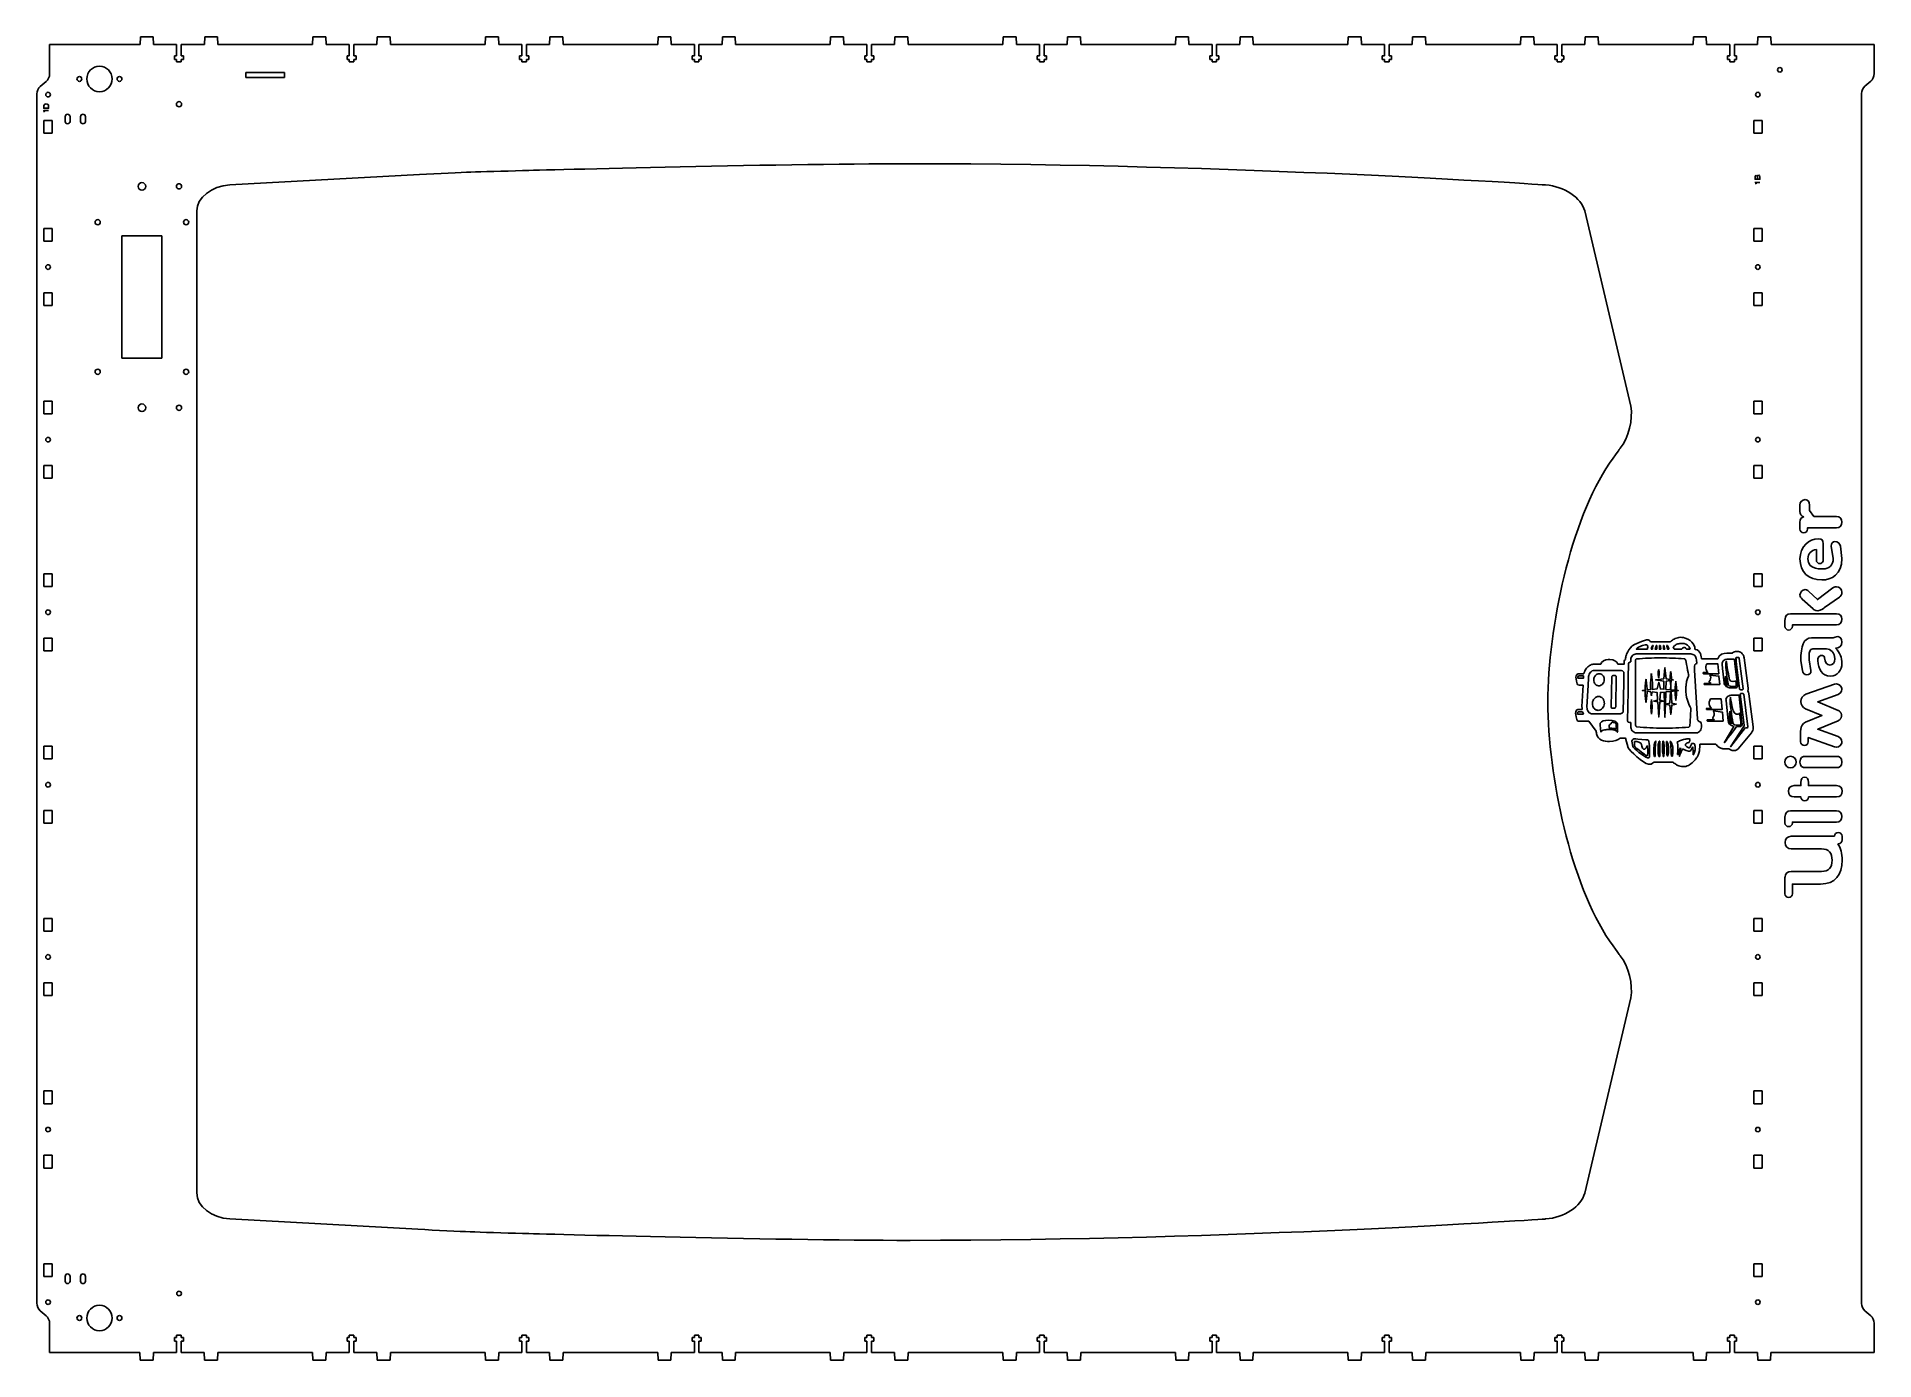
# Model space of a CAD drawing. Header units: millimetres. Extents: x -1172 to -29, y -862 to -38.
import ezdxf

# ---------------------------------------------------------------- set-up
doc = ezdxf.new("R2010")
doc.units = ezdxf.units.MM
doc.layers.add('CUTS', color=1, linetype='Continuous', true_color=0xff0000)
doc.layers.add('Text', color=5, linetype='Continuous', lineweight=0, true_color=0x0000ff)

msp = doc.modelspace()

# ---------------------------------------------------------------- linework, layer by layer
at = {"layer": 'CUTS', "color": 1, "lineweight": 25, "true_color": 0xff0000}
for p, q in [((-1163.5, -61.6), (-1163.5, -43.3)), ((-1163.5, -43.3), (-1145.4, -43.3)), ((-1107.2, -43.3), (-1146.6, -43.3)), ((-1107.2, -43.3), (-1107, -38.4)), ((-1107, -38.4), (-1099, -38.4)), ((-1099, -38.4), (-1098.8, -43.3)), ((-1098.8, -43.3), (-1084.5, -43.3)), ((-1084.5, -43.3), (-1084.5, -50.3)), ((-1081.6, -50.3), (-1081.6, -43.3)), ((-1081.6, -43.3), (-1067.2, -43.3)), ((-1067.2, -43.3), (-1067, -38.4)), ((-1067, -38.4), (-1059, -38.4)), ((-1059, -38.4), (-1058.8, -43.3)), ((-1058.8, -43.3), (-999.9, -43.3)), ((-999.9, -43.3), (-999.7, -38.4)), ((-999.7, -38.4), (-991.7, -38.4)), ((-991.7, -38.4), (-991.5, -43.3)), ((-991.5, -43.3), (-977.1, -43.3)), ((-977.1, -43.3), (-977.1, -50.3)), ((-974.3, -50.3), (-974.3, -43.3)), ((-974.3, -43.3), (-959.9, -43.3)), ((-959.9, -43.3), (-959.7, -38.4)), ((-959.7, -38.4), (-951.7, -38.4)), ((-951.7, -38.4), (-951.5, -43.3)), ((-951.5, -43.3), (-892.6, -43.3)), ((-892.6, -43.3), (-892.4, -38.4)), ((-892.4, -38.4), (-884.3, -38.4)), ((-884.3, -38.4), (-884.1, -43.3)), ((-884.1, -43.3), (-869.8, -43.3)), ((-869.8, -43.3), (-869.8, -50.3)), ((-866.9, -50.3), (-866.9, -43.3)), ((-866.9, -43.3), (-852.6, -43.3)), ((-852.6, -43.3), (-852.4, -38.4)), ((-852.4, -38.4), (-844.3, -38.4)), ((-844.3, -38.4), (-844.1, -43.3)), ((-844.1, -43.3), (-785.2, -43.3)), ((-785.2, -43.3), (-785, -38.4)), ((-785, -38.4), (-777, -38.4)), ((-777, -38.4), (-776.8, -43.3)), ((-776.8, -43.3), (-762.4, -43.3)), ((-762.4, -43.3), (-762.4, -50.3)), ((-759.6, -50.3), (-759.6, -43.3)), ((-759.6, -43.3), (-745.2, -43.3)), ((-745.2, -43.3), (-745, -38.4)), ((-745, -38.4), (-737, -38.4)), ((-737, -38.4), (-736.8, -43.3)), ((-736.8, -43.3), (-677.9, -43.3)), ((-677.9, -43.3), (-677.7, -38.4)), ((-677.7, -38.4), (-669.7, -38.4)), ((-669.7, -38.4), (-669.5, -43.3)), ((-669.5, -43.3), (-655.1, -43.3)), ((-655.1, -43.3), (-655.1, -50.3)), ((-652.2, -50.3), (-652.2, -43.3)), ((-652.2, -43.3), (-637.9, -43.3)), ((-637.9, -43.3), (-637.7, -38.4)), ((-637.7, -38.4), (-629.6, -38.4)), ((-629.6, -38.4), (-629.4, -43.3)), ((-629.4, -43.3), (-570.5, -43.3)), ((-570.5, -43.3), (-570.3, -38.4)), ((-570.3, -38.4), (-562.3, -38.4)), ((-562.3, -38.4), (-562.1, -43.3)), ((-562.1, -43.3), (-547.8, -43.3)), ((-547.8, -43.3), (-547.8, -50.3)), ((-544.9, -50.3), (-544.9, -43.3)), ((-544.9, -43.3), (-530.5, -43.3)), ((-530.5, -43.3), (-530.3, -38.4)), ((-530.3, -38.4), (-522.3, -38.4)), ((-522.3, -38.4), (-522.1, -43.3)), ((-522.1, -43.3), (-463.2, -43.3)), ((-463.2, -43.3), (-463, -38.4)), ((-463, -38.4), (-455, -38.4)), ((-455, -38.4), (-454.8, -43.3)), ((-454.8, -43.3), (-440.4, -43.3)), ((-440.4, -43.3), (-440.4, -50.3)), ((-437.6, -50.3), (-437.6, -43.3)), ((-437.6, -43.3), (-423.2, -43.3)), ((-423.2, -43.3), (-423, -38.4)), ((-423, -38.4), (-415, -38.4)), ((-415, -38.4), (-414.8, -43.3)), ((-414.8, -43.3), (-355.9, -43.3)), ((-355.9, -43.3), (-355.7, -38.4)), ((-355.7, -38.4), (-347.6, -38.4)), ((-347.6, -38.4), (-347.4, -43.3)), ((-347.4, -43.3), (-333.1, -43.3)), ((-333.1, -43.3), (-333.1, -50.3)), ((-330.2, -50.3), (-330.2, -43.3)), ((-330.2, -43.3), (-315.9, -43.3)), ((-315.9, -43.3), (-315.7, -38.4)), ((-315.7, -38.4), (-307.6, -38.4)), ((-307.6, -38.4), (-307.4, -43.3)), ((-307.4, -43.3), (-248.5, -43.3)), ((-248.5, -43.3), (-248.3, -38.4)), ((-248.3, -38.4), (-240.3, -38.4)), ((-240.3, -38.4), (-240.1, -43.3)), ((-240.1, -43.3), (-225.7, -43.3)), ((-225.7, -43.3), (-225.7, -50.3)), ((-222.9, -50.3), (-222.9, -43.3)), ((-222.9, -43.3), (-208.5, -43.3)), ((-208.5, -43.3), (-208.3, -38.4)), ((-208.3, -38.4), (-200.3, -38.4)), ((-200.3, -38.4), (-200.1, -43.3)), ((-200.1, -43.3), (-141.2, -43.3)), ((-141.2, -43.3), (-141, -38.4)), ((-141, -38.4), (-133, -38.4)), ((-133, -38.4), (-132.8, -43.3)), ((-132.8, -43.3), (-118.4, -43.3)), ((-118.4, -43.3), (-118.4, -50.3)), ((-115.5, -50.3), (-115.5, -43.3)), ((-115.5, -43.3), (-101.2, -43.3)), ((-101.2, -43.3), (-101, -38.4)), ((-101, -38.4), (-92.9, -38.4)), ((-92.9, -38.4), (-92.7, -43.3)), ((-92.7, -43.3), (-53.4, -43.3)), ((-28.5, -43.3), (-53.4, -43.3)), ((-1084.5, -50.3), (-1085.9, -50.3)), ((-1085.9, -50.3), (-1085.9, -52.5)), ((-1085.9, -52.5), (-1084.5, -52.5)), ((-1084.5, -52.5), (-1084.5, -54)), ((-1084.5, -54), (-1081.6, -54)), ((-1080.2, -50.3), (-1081.6, -50.3)), ((-1081.6, -54), (-1081.6, -52.5)), ((-1081.6, -52.5), (-1080.2, -52.5)), ((-1080.2, -52.5), (-1080.2, -50.3)), ((-977.1, -50.3), (-978.5, -50.3)), ((-978.5, -50.3), (-978.5, -52.5)), ((-978.5, -52.5), (-977.1, -52.5)), ((-977.1, -52.5), (-977.1, -54)), ((-977.1, -54), (-974.3, -54)), ((-972.9, -50.3), (-974.3, -50.3)), ((-974.3, -54), (-974.3, -52.5)), ((-974.3, -52.5), (-972.9, -52.5)), ((-972.9, -52.5), (-972.9, -50.3)), ((-869.8, -50.3), (-871.2, -50.3)), ((-871.2, -50.3), (-871.2, -52.5)), ((-871.2, -52.5), (-869.8, -52.5)), ((-869.8, -52.5), (-869.8, -54)), ((-869.8, -54), (-866.9, -54)), ((-865.5, -50.3), (-866.9, -50.3)), ((-866.9, -54), (-866.9, -52.5)), ((-866.9, -52.5), (-865.5, -52.5)), ((-865.5, -52.5), (-865.5, -50.3)), ((-762.4, -50.3), (-763.8, -50.3)), ((-763.8, -50.3), (-763.8, -52.5)), ((-763.8, -52.5), (-762.4, -52.5)), ((-762.4, -52.5), (-762.4, -54)), ((-762.4, -54), (-759.6, -54)), ((-758.2, -50.3), (-759.6, -50.3)), ((-759.6, -54), (-759.6, -52.5)), ((-759.6, -52.5), (-758.2, -52.5)), ((-758.2, -52.5), (-758.2, -50.3)), ((-655.1, -50.3), (-656.5, -50.3)), ((-656.5, -50.3), (-656.5, -52.5)), ((-656.5, -52.5), (-655.1, -52.5)), ((-655.1, -52.5), (-655.1, -54)), ((-655.1, -54), (-652.2, -54)), ((-650.8, -50.3), (-652.2, -50.3)), ((-652.2, -54), (-652.2, -52.5)), ((-652.2, -52.5), (-650.8, -52.5)), ((-650.8, -52.5), (-650.8, -50.3)), ((-547.8, -50.3), (-549.2, -50.3)), ((-549.2, -50.3), (-549.2, -52.5)), ((-549.2, -52.5), (-547.8, -52.5)), ((-547.8, -52.5), (-547.8, -54)), ((-547.8, -54), (-544.9, -54)), ((-543.5, -50.3), (-544.9, -50.3)), ((-544.9, -54), (-544.9, -52.5)), ((-544.9, -52.5), (-543.5, -52.5)), ((-543.5, -52.5), (-543.5, -50.3)), ((-440.4, -50.3), (-441.8, -50.3)), ((-441.8, -50.3), (-441.8, -52.5)), ((-441.8, -52.5), (-440.4, -52.5)), ((-440.4, -52.5), (-440.4, -54)), ((-440.4, -54), (-437.6, -54)), ((-436.2, -50.3), (-437.6, -50.3)), ((-437.6, -54), (-437.6, -52.5)), ((-437.6, -52.5), (-436.2, -52.5)), ((-436.2, -52.5), (-436.2, -50.3)), ((-333.1, -50.3), (-334.5, -50.3)), ((-334.5, -50.3), (-334.5, -52.5)), ((-334.5, -52.5), (-333.1, -52.5)), ((-333.1, -52.5), (-333.1, -54)), ((-333.1, -54), (-330.2, -54)), ((-328.8, -50.3), (-330.2, -50.3)), ((-330.2, -54), (-330.2, -52.5)), ((-330.2, -52.5), (-328.8, -52.5)), ((-328.8, -52.5), (-328.8, -50.3)), ((-225.7, -50.3), (-227.1, -50.3)), ((-227.1, -50.3), (-227.1, -52.5)), ((-227.1, -52.5), (-225.7, -52.5)), ((-225.7, -52.5), (-225.7, -54)), ((-225.7, -54), (-222.9, -54)), ((-221.5, -50.3), (-222.9, -50.3)), ((-222.9, -54), (-222.9, -52.5)), ((-222.9, -52.5), (-221.5, -52.5)), ((-221.5, -52.5), (-221.5, -50.3)), ((-118.4, -50.3), (-119.8, -50.3)), ((-119.8, -50.3), (-119.8, -52.5)), ((-119.8, -52.5), (-118.4, -52.5)), ((-118.4, -52.5), (-118.4, -54)), ((-118.4, -54), (-115.5, -54)), ((-114.1, -50.3), (-115.5, -50.3)), ((-115.5, -52.5), (-114.1, -52.5)), ((-115.5, -54), (-115.5, -52.5)), ((-114.1, -52.5), (-114.1, -50.3)), ((-1041.4, -60.7), (-1017.4, -60.7)), ((-1041.4, -60.7), (-1041.4, -63.7)), ((-1041.4, -63.7), (-1017.4, -63.7)), ((-1017.4, -60.7), (-1017.4, -63.7)), ((-1171.5, -826.1), (-1171.5, -74)), ((-36.5, -826.2), (-36.5, -73.8)), ((-1161.9, -90.5), (-1167.1, -90.5)), ((-1167.1, -98.4), (-1167.1, -90.5)), ((-1161.9, -98.4), (-1161.9, -90.5)), ((-98.3, -90.5), (-103.5, -90.5)), ((-103.5, -98.4), (-103.5, -90.5)), ((-98.3, -98.4), (-98.3, -90.5)), ((-1161.9, -98.4), (-1167.1, -98.4)), ((-98.3, -98.4), (-103.5, -98.4)), ((-1161.9, -157.7), (-1167.1, -157.7)), ((-1167.1, -165.6), (-1167.1, -157.7)), ((-1161.9, -165.6), (-1161.9, -157.7)), ((-98.3, -157.7), (-103.5, -157.7)), ((-103.5, -165.6), (-103.5, -157.7)), ((-98.3, -165.6), (-98.3, -157.7)), ((-1161.9, -165.6), (-1167.1, -165.6)), ((-1118.6, -238.3), (-1118.6, -162.3)), ((-1118.6, -162.3), (-1093.6, -162.3)), ((-1093.6, -162.3), (-1093.6, -238.3)), ((-98.3, -165.6), (-103.5, -165.6)), ((-1161.9, -197.7), (-1167.1, -197.7)), ((-1167.1, -205.6), (-1167.1, -197.7)), ((-1161.9, -205.6), (-1167.1, -205.6)), ((-1161.9, -197.7), (-1161.9, -205.6)), ((-98.3, -197.7), (-103.5, -197.7)), ((-103.5, -205.6), (-103.5, -197.7)), ((-98.3, -205.6), (-103.5, -205.6)), ((-98.3, -205.6), (-98.3, -197.7)), ((-1093.6, -238.3), (-1118.6, -238.3)), ((-1161.9, -265.1), (-1167.1, -265.1)), ((-1167.1, -272.9), (-1167.1, -265.1)), ((-1161.9, -272.9), (-1167.1, -272.9)), ((-1161.9, -272.9), (-1161.9, -265.1)), ((-98.3, -265.1), (-103.5, -265.1)), ((-103.5, -272.9), (-103.5, -265.1)), ((-98.3, -272.9), (-103.5, -272.9)), ((-98.3, -272.9), (-98.3, -265.1)), ((-1161.9, -305.1), (-1167.1, -305.1)), ((-1167.1, -312.9), (-1167.1, -305.1)), ((-1161.9, -312.9), (-1161.9, -305.1)), ((-98.3, -305.1), (-103.5, -305.1)), ((-103.5, -312.9), (-103.5, -305.1)), ((-98.3, -312.9), (-98.3, -305.1)), ((-1161.9, -312.9), (-1167.1, -312.9)), ((-98.3, -312.9), (-103.5, -312.9)), ((-1161.9, -372.4), (-1167.1, -372.4)), ((-1167.1, -380.3), (-1167.1, -372.4)), ((-1161.9, -380.3), (-1161.9, -372.4)), ((-98.3, -372.4), (-103.5, -372.4)), ((-103.5, -380.3), (-103.5, -372.4)), ((-98.3, -380.3), (-98.3, -372.4)), ((-1161.9, -380.3), (-1167.1, -380.3)), ((-98.3, -380.3), (-103.5, -380.3)), ((-1161.9, -412.4), (-1167.1, -412.4)), ((-1167.1, -420.3), (-1167.1, -412.4)), ((-1161.9, -420.3), (-1167.1, -420.3)), ((-1161.9, -420.3), (-1161.9, -412.4)), ((-98.3, -412.4), (-103.5, -412.4)), ((-103.5, -420.3), (-103.5, -412.4)), ((-98.3, -420.3), (-103.5, -420.3)), ((-98.3, -420.3), (-98.3, -412.4)), ((-1161.9, -479.7), (-1167.1, -479.7)), ((-1167.1, -487.6), (-1167.1, -479.7)), ((-1161.9, -487.6), (-1161.9, -479.7)), ((-98.3, -479.7), (-103.5, -479.7)), ((-103.5, -487.6), (-103.5, -479.7)), ((-98.3, -487.6), (-98.3, -479.7)), ((-1161.9, -487.6), (-1167.1, -487.6)), ((-98.3, -487.6), (-103.5, -487.6)), ((-1161.9, -519.7), (-1167.1, -519.7)), ((-1167.1, -527.6), (-1167.1, -519.7)), ((-1161.9, -527.6), (-1161.9, -519.7)), ((-98.3, -519.7), (-103.5, -519.7)), ((-103.5, -527.6), (-103.5, -519.7)), ((-98.3, -527.6), (-98.3, -519.7)), ((-1161.9, -527.6), (-1167.1, -527.6)), ((-98.3, -527.6), (-103.5, -527.6)), ((-1161.9, -586.8), (-1167.1, -586.8)), ((-1167.1, -594.7), (-1167.1, -586.8)), ((-1161.9, -594.7), (-1161.9, -586.8)), ((-98.3, -586.8), (-103.5, -586.8)), ((-103.5, -594.7), (-103.5, -586.8)), ((-98.3, -594.7), (-98.3, -586.8)), ((-1161.9, -594.7), (-1167.1, -594.7)), ((-98.3, -594.7), (-103.5, -594.7)), ((-1161.9, -626.8), (-1167.1, -626.8)), ((-1167.1, -634.7), (-1167.1, -626.8)), ((-1161.9, -634.7), (-1161.9, -626.8)), ((-98.3, -626.8), (-103.5, -626.8)), ((-103.5, -634.7), (-103.5, -626.8)), ((-98.3, -634.7), (-98.3, -626.8)), ((-1161.9, -634.7), (-1167.1, -634.7)), ((-98.3, -634.7), (-103.5, -634.7)), ((-1161.9, -694.1), (-1167.1, -694.1)), ((-1167.1, -702), (-1167.1, -694.1)), ((-1161.9, -702), (-1161.9, -694.1)), ((-98.3, -694.1), (-103.5, -694.1)), ((-103.5, -702), (-103.5, -694.1)), ((-98.3, -702), (-98.3, -694.1)), ((-1161.9, -702), (-1167.1, -702)), ((-98.3, -702), (-103.5, -702)), ((-1161.9, -734.1), (-1167.1, -734.1)), ((-1167.1, -742), (-1167.1, -734.1)), ((-1161.9, -742), (-1167.1, -742)), ((-1161.9, -742), (-1161.9, -734.1)), ((-98.3, -734.1), (-103.5, -734.1)), ((-103.5, -742), (-103.5, -734.1)), ((-98.3, -742), (-103.5, -742)), ((-98.3, -742), (-98.3, -734.1)), ((-1161.9, -801.5), (-1167.1, -801.5)), ((-1167.1, -809.4), (-1167.1, -801.5)), ((-1161.9, -809.4), (-1167.1, -809.4)), ((-1161.9, -809.4), (-1161.9, -801.5)), ((-98.3, -801.5), (-103.5, -801.5)), ((-103.5, -809.4), (-103.5, -801.5)), ((-98.3, -809.4), (-103.5, -809.4)), ((-98.3, -809.4), (-98.3, -801.5)), ((-1163.5, -838.5), (-1163.5, -856.7)), ((-28.5, -856.7), (-28.5, -838.5)), ((-1163.5, -856.7), (-1145.4, -856.7)), ((-1107.3, -856.7), (-1146.6, -856.7)), ((-1107.1, -861.6), (-1107.3, -856.7)), ((-1098.8, -856.7), (-1099, -861.6)), ((-1084.5, -856.7), (-1098.8, -856.7)), ((-1085.9, -849.7), (-1085.9, -847.5)), ((-1085.9, -847.5), (-1084.5, -847.5)), ((-1084.5, -849.7), (-1085.9, -849.7)), ((-1084.5, -847.5), (-1084.5, -846)), ((-1084.5, -846), (-1081.6, -846)), ((-1084.5, -856.7), (-1084.5, -849.7)), ((-1081.6, -846), (-1081.6, -847.5)), ((-1081.6, -847.5), (-1080.2, -847.5)), ((-1080.2, -849.7), (-1081.6, -849.7)), ((-1081.6, -849.7), (-1081.6, -856.7)), ((-1067.3, -856.7), (-1081.6, -856.7)), ((-1080.2, -847.5), (-1080.2, -849.7)), ((-1067.1, -861.6), (-1067.3, -856.7)), ((-1058.8, -856.7), (-1059, -861.6)), ((-999.9, -856.7), (-1058.8, -856.7)), ((-999.7, -861.6), (-999.9, -856.7)), ((-991.5, -856.7), (-991.7, -861.6)), ((-977.1, -856.7), (-991.5, -856.7)), ((-978.5, -849.7), (-978.5, -847.5)), ((-978.5, -847.5), (-977.1, -847.5)), ((-977.1, -849.7), (-978.5, -849.7)), ((-977.1, -847.5), (-977.1, -846)), ((-977.1, -846), (-974.3, -846)), ((-977.1, -856.7), (-977.1, -849.7)), ((-974.3, -846), (-974.3, -847.5)), ((-974.3, -847.5), (-972.9, -847.5)), ((-972.9, -849.7), (-974.3, -849.7)), ((-974.3, -849.7), (-974.3, -856.7)), ((-959.9, -856.7), (-974.3, -856.7)), ((-972.9, -847.5), (-972.9, -849.7)), ((-959.7, -861.6), (-959.9, -856.7)), ((-951.5, -856.7), (-951.7, -861.6)), ((-892.6, -856.7), (-951.5, -856.7)), ((-892.4, -861.6), (-892.6, -856.7)), ((-884.1, -856.7), (-884.3, -861.6)), ((-869.8, -856.7), (-884.1, -856.7)), ((-871.2, -849.7), (-871.2, -847.5)), ((-871.2, -847.5), (-869.8, -847.5)), ((-869.8, -849.7), (-871.2, -849.7)), ((-869.8, -847.5), (-869.8, -846)), ((-869.8, -846), (-866.9, -846)), ((-869.8, -856.7), (-869.8, -849.7)), ((-866.9, -846), (-866.9, -847.5)), ((-866.9, -847.5), (-865.5, -847.5)), ((-865.5, -849.7), (-866.9, -849.7)), ((-866.9, -849.7), (-866.9, -856.7)), ((-852.6, -856.7), (-866.9, -856.7)), ((-865.5, -847.5), (-865.5, -849.7)), ((-852.4, -861.6), (-852.6, -856.7)), ((-844.1, -856.7), (-844.3, -861.6)), ((-785.2, -856.7), (-844.1, -856.7)), ((-785, -861.6), (-785.2, -856.7)), ((-776.8, -856.7), (-777, -861.6)), ((-762.4, -856.7), (-776.8, -856.7)), ((-763.8, -849.7), (-763.8, -847.5)), ((-763.8, -847.5), (-762.4, -847.5)), ((-762.4, -849.7), (-763.8, -849.7)), ((-762.4, -847.5), (-762.4, -846)), ((-762.4, -846), (-759.6, -846)), ((-762.4, -856.7), (-762.4, -849.7)), ((-759.6, -846), (-759.6, -847.5)), ((-759.6, -847.5), (-758.2, -847.5)), ((-758.2, -849.7), (-759.6, -849.7)), ((-759.6, -849.7), (-759.6, -856.7)), ((-745.2, -856.7), (-759.6, -856.7)), ((-758.2, -847.5), (-758.2, -849.7)), ((-745, -861.6), (-745.2, -856.7)), ((-736.8, -856.7), (-737, -861.6)), ((-677.9, -856.7), (-736.8, -856.7)), ((-677.7, -861.6), (-677.9, -856.7)), ((-669.5, -856.7), (-669.7, -861.6)), ((-655.1, -856.7), (-669.5, -856.7)), ((-656.5, -849.7), (-656.5, -847.5)), ((-656.5, -847.5), (-655.1, -847.5)), ((-655.1, -849.7), (-656.5, -849.7)), ((-655.1, -847.5), (-655.1, -846)), ((-655.1, -846), (-652.2, -846)), ((-655.1, -856.7), (-655.1, -849.7)), ((-652.2, -846), (-652.2, -847.5)), ((-652.2, -847.5), (-650.8, -847.5)), ((-650.8, -849.7), (-652.2, -849.7)), ((-652.2, -849.7), (-652.2, -856.7)), ((-637.9, -856.7), (-652.2, -856.7)), ((-650.8, -847.5), (-650.8, -849.7)), ((-637.7, -861.6), (-637.9, -856.7)), ((-629.5, -856.7), (-629.7, -861.6)), ((-570.6, -856.7), (-629.5, -856.7)), ((-570.4, -861.6), (-570.6, -856.7)), ((-562.1, -856.7), (-562.3, -861.6)), ((-547.8, -856.7), (-562.1, -856.7)), ((-549.2, -849.7), (-549.2, -847.5)), ((-549.2, -847.5), (-547.8, -847.5)), ((-547.8, -849.7), (-549.2, -849.7)), ((-547.8, -847.5), (-547.8, -846)), ((-547.8, -846), (-544.9, -846)), ((-547.8, -856.7), (-547.8, -849.7)), ((-544.9, -846), (-544.9, -847.5)), ((-544.9, -847.5), (-543.5, -847.5)), ((-543.5, -849.7), (-544.9, -849.7)), ((-544.9, -849.7), (-544.9, -856.7)), ((-530.6, -856.7), (-544.9, -856.7)), ((-543.5, -847.5), (-543.5, -849.7)), ((-530.4, -861.6), (-530.6, -856.7)), ((-522.1, -856.7), (-522.3, -861.6)), ((-463.2, -856.7), (-522.1, -856.7)), ((-463, -861.6), (-463.2, -856.7)), ((-454.8, -856.7), (-455, -861.6)), ((-440.4, -856.7), (-454.8, -856.7)), ((-441.8, -849.7), (-441.8, -847.5)), ((-441.8, -847.5), (-440.4, -847.5)), ((-440.4, -849.7), (-441.8, -849.7)), ((-440.4, -847.5), (-440.4, -846)), ((-440.4, -846), (-437.6, -846)), ((-440.4, -856.7), (-440.4, -849.7)), ((-437.6, -846), (-437.6, -847.5)), ((-437.6, -847.5), (-436.2, -847.5)), ((-436.2, -849.7), (-437.6, -849.7)), ((-437.6, -849.7), (-437.6, -856.7)), ((-423.2, -856.7), (-437.6, -856.7)), ((-436.2, -847.5), (-436.2, -849.7)), ((-423, -861.6), (-423.2, -856.7)), ((-414.8, -856.7), (-415, -861.6)), ((-355.9, -856.7), (-414.8, -856.7)), ((-355.7, -861.6), (-355.9, -856.7)), ((-347.5, -856.7), (-347.7, -861.6)), ((-333.1, -856.7), (-347.5, -856.7)), ((-334.5, -849.7), (-334.5, -847.5)), ((-334.5, -847.5), (-333.1, -847.5)), ((-333.1, -849.7), (-334.5, -849.7)), ((-333.1, -847.5), (-333.1, -846)), ((-333.1, -846), (-330.2, -846)), ((-333.1, -856.7), (-333.1, -849.7)), ((-330.2, -846), (-330.2, -847.5)), ((-330.2, -847.5), (-328.8, -847.5)), ((-328.8, -849.7), (-330.2, -849.7)), ((-330.2, -849.7), (-330.2, -856.7)), ((-315.9, -856.7), (-330.2, -856.7)), ((-328.8, -847.5), (-328.8, -849.7)), ((-315.7, -861.6), (-315.9, -856.7)), ((-307.4, -856.7), (-307.6, -861.6)), ((-248.5, -856.7), (-307.4, -856.7)), ((-248.3, -861.6), (-248.5, -856.7)), ((-240.1, -856.7), (-240.3, -861.6)), ((-225.7, -856.7), (-240.1, -856.7)), ((-227.1, -849.7), (-227.1, -847.5)), ((-227.1, -847.5), (-225.7, -847.5)), ((-225.7, -849.7), (-227.1, -849.7)), ((-225.7, -847.5), (-225.7, -846)), ((-225.7, -846), (-222.9, -846)), ((-225.7, -856.7), (-225.7, -849.7)), ((-222.9, -846), (-222.9, -847.5)), ((-222.9, -847.5), (-221.5, -847.5)), ((-221.5, -849.7), (-222.9, -849.7)), ((-222.9, -849.7), (-222.9, -856.7)), ((-208.5, -856.7), (-222.9, -856.7)), ((-221.5, -847.5), (-221.5, -849.7)), ((-208.3, -861.6), (-208.5, -856.7)), ((-200.1, -856.7), (-200.3, -861.6)), ((-141.2, -856.7), (-200.1, -856.7)), ((-141, -861.6), (-141.2, -856.7)), ((-132.8, -856.7), (-133, -861.6)), ((-118.4, -856.7), (-132.8, -856.7)), ((-119.8, -849.7), (-119.8, -847.5)), ((-119.8, -847.5), (-118.4, -847.5)), ((-118.4, -849.7), (-119.8, -849.7)), ((-118.4, -847.5), (-118.4, -846)), ((-118.4, -846), (-115.5, -846)), ((-118.4, -856.7), (-118.4, -849.7)), ((-115.5, -846), (-115.5, -847.5)), ((-115.5, -847.5), (-114.1, -847.5)), ((-114.1, -849.7), (-115.5, -849.7)), ((-115.5, -849.7), (-115.5, -856.7)), ((-101.2, -856.7), (-115.5, -856.7)), ((-114.1, -847.5), (-114.1, -849.7)), ((-101, -861.6), (-101.2, -856.7)), ((-92.8, -856.7), (-93, -861.6)), ((-92.8, -856.7), (-53.4, -856.7)), ((-53.4, -856.7), (-28.5, -856.7)), ((-1099, -861.6), (-1107.1, -861.6)), ((-1059, -861.6), (-1067.1, -861.6)), ((-991.7, -861.6), (-999.7, -861.6)), ((-951.7, -861.6), (-959.7, -861.6)), ((-884.3, -861.6), (-892.4, -861.6)), ((-844.3, -861.6), (-852.4, -861.6)), ((-777, -861.6), (-785, -861.6)), ((-737, -861.6), (-745, -861.6)), ((-669.7, -861.6), (-677.7, -861.6)), ((-629.7, -861.6), (-637.7, -861.6)), ((-562.3, -861.6), (-570.4, -861.6)), ((-522.3, -861.6), (-530.4, -861.6)), ((-455, -861.6), (-463, -861.6)), ((-415, -861.6), (-423, -861.6)), ((-347.7, -861.6), (-355.7, -861.6)), ((-307.6, -861.6), (-315.7, -861.6)), ((-240.3, -861.6), (-248.3, -861.6)), ((-200.3, -861.6), (-208.3, -861.6)), ((-133, -861.6), (-141, -861.6)), ((-93, -861.6), (-101, -861.6))]:
    msp.add_line(p, q, dxfattribs=at)
for points in [[(-28.5, -61.4), (-28.5, -43.3), (-28.5, -43.3)], [(-1165.7, -66.3), (-1169.3, -69.4)], [(-34.3, -69.2), (-30.7, -66.1)], [(-1171.5, -74), (-1171.5, -273.8)], [(-36.5, -273.8), (-36.5, -73.8)], [(-1153.8, -88.1), (-1153.8, -91.1)], [(-1150.8, -91.1), (-1150.8, -88.1), (-1150.8, -88.1)], [(-1144.2, -88.1), (-1144.2, -91.1)], [(-1141.2, -91.1), (-1141.2, -88.1), (-1141.2, -88.1)], [(-1051.4, -130.6), (-933.5, -124.1)], [(-1072, -757.5), (-1072, -146.8)], [(-208.6, -146.7), (-180, -268.2)], [(-190.9, -300.5), (-193.2, -303.7)], [(-74.8, -329.7), (-74.8, -333.7)], [(-52, -336.8), (-66, -336.8), (-68.8, -333.1), (-68.8, -329.7)], [(-74.7, -340.9), (-74.7, -344.6)], [(-70, -344.6), (-70, -343.8), (-52, -343.8)], [(-60.3, -354.2), (-60.3, -353.7)], [(-64.5, -357.3), (-64.5, -364)], [(-60.3, -364), (-60.3, -354.7)], [(-60.3, -364.5), (-60.3, -364.5), (-60.3, -364.5), (-60.3, -364.5)], [(-55.2, -355.3), (-54, -363), (-54, -363)], [(-48.6, -363), (-49.6, -355.3)], [(-73.3, -388.2), (-66.6, -394.3)], [(-54.2, -381.2), (-63.9, -388.5), (-69.3, -383.3)], [(-59.5, -393.5), (-50.2, -387)], [(-52, -397.3), (-80.6, -397.3)], [(-84.1, -401.4), (-84.1, -405.1)], [(-79.4, -405.1), (-79.4, -404.2), (-52, -404.2)], [(-55.9, -412.3), (-67.5, -412.3)], [(-66.7, -419.2), (-58.2, -419.2)], [(-74.2, -426.5), (-73.2, -432.5)], [(-67.9, -432.5), (-69, -425.9), (-69, -423.6)], [(-53.3, -441.1), (-71.1, -447.4)], [(-53.3, -441.1), (-53.3, -441.1)], [(-71.2, -456.4), (-61.1, -460.6), (-71.2, -464.8)], [(-50.9, -457.4), (-51, -457.4), (-51, -457.4), (-63.7, -452.1), (-51, -447.5)], [(-51, -473.7), (-63.7, -469.1), (-50.9, -463.8)], [(-74.3, -470), (-74.3, -476.9)], [(-69.6, -476.9), (-69.6, -474.3), (-53.3, -480.1)], [(-71.2, -486), (-52, -486)], [(-74.1, -502.2), (-74.1, -504.2), (-78.3, -504.2)], [(-52, -493), (-71.2, -493), (-71.2, -493)], [(-51.9, -504.2), (-69.5, -504.2), (-69.5, -502.2)], [(-78.3, -511.2), (-74.1, -511.2), (-74.1, -511.3)], [(-69.4, -511.3), (-69.4, -511.2), (-51.9, -511.2)], [(-84.1, -523.7), (-84.1, -527.4)], [(-52, -519.9), (-80.6, -519.9)], [(-62, -535.7), (-80.1, -535.7)], [(-79.4, -527.4), (-79.4, -526.9), (-52, -526.9)], [(-53.2, -535.7), (-60.9, -535.7)], [(-48.5, -538), (-48.5, -535.7)], [(-80.1, -543.5), (-61.4, -543.5)], [(-51.2, -540.4), (-50.9, -540.4)], [(-61.4, -557.6), (-80.1, -557.6)], [(-84.1, -561.6), (-84.1, -571.4)], [(-79.4, -571.4), (-79.4, -565.4), (-62, -565.4)], [(-193.2, -600.7), (-190.9, -603.9)], [(-1171.5, -626.3), (-1171.5, -826.1)], [(-36.5, -826.2), (-36.5, -626.1)], [(-180, -636.1), (-208.6, -757.7)], [(-934.5, -780.1), (-1051.4, -773.7)], [(-1153.8, -809.4), (-1153.8, -812.4)], [(-1150.8, -812.4), (-1150.8, -809.4), (-1150.8, -809.4)], [(-1144.2, -809.4), (-1144.2, -812.4)], [(-1141.2, -812.4), (-1141.2, -809.4), (-1141.2, -809.4)], [(-1169.3, -830.8), (-1165.7, -833.9)], [(-30.7, -833.9), (-34.3, -830.8)]]:
    msp.add_lwpolyline(points, dxfattribs=at)
for centre, radius in [((-1083, -80.4), 1.62), ((-1106.1, -131.5), 2.37), ((-1083, -131.5), 1.62), ((-1133.6, -153.8), 1.62), ((-1078.6, -153.8), 1.62), ((-1133.6, -246.8), 1.62), ((-1078.6, -246.8), 1.62), ((-1106.1, -269.2), 2.37), ((-1083, -269.2), 1.62)]:
    msp.add_circle(centre, radius, dxfattribs=at)
for points in [[(-1132.5, -56.8), (-1136.8, -56.8), (-1140.4, -60.3), (-1140.4, -64.7)], [(-1124.6, -64.7), (-1124.6, -60.3), (-1128.1, -56.8), (-1132.5, -56.8)], [(-1163.5, -61.6), (-1163.5, -63.2), (-1164.5, -65.3), (-1165.7, -66.3)], [(-1145, -63.2), (-1145.8, -63.2), (-1146.5, -63.9), (-1146.5, -64.7)], [(-1146.5, -64.7), (-1146.5, -65.5), (-1145.8, -66.2), (-1145, -66.2)], [(-1143.5, -64.7), (-1143.5, -63.9), (-1144.1, -63.2), (-1145, -63.2)], [(-1145, -66.2), (-1144.1, -66.2), (-1143.5, -65.5), (-1143.5, -64.7)], [(-1140.4, -64.7), (-1140.4, -69.1), (-1136.8, -72.6), (-1132.5, -72.6)], [(-1132.5, -72.6), (-1128.1, -72.6), (-1124.6, -69.1), (-1124.6, -64.7)], [(-1120, -63.2), (-1120.8, -63.2), (-1121.5, -63.9), (-1121.5, -64.7)], [(-1121.5, -64.7), (-1121.5, -65.5), (-1120.8, -66.2), (-1120, -66.2)], [(-1118.5, -64.7), (-1118.5, -63.9), (-1119.1, -63.2), (-1120, -63.2)], [(-1120, -66.2), (-1119.1, -66.2), (-1118.5, -65.5), (-1118.5, -64.7)], [(-88.6, -59), (-88.6, -58.2), (-88, -57.6), (-87.2, -57.6)], [(-87.2, -60.4), (-88, -60.4), (-88.6, -59.8), (-88.6, -59)], [(-87.2, -57.6), (-86.4, -57.6), (-85.8, -58.2), (-85.8, -59)], [(-85.8, -59), (-85.8, -59.8), (-86.4, -60.4), (-87.2, -60.4)], [(-30.7, -66.1), (-29.5, -65.1), (-28.5, -63), (-28.5, -61.4)], [(-1169.3, -69.4), (-1170.5, -70.4), (-1171.5, -72.4), (-1171.5, -74)], [(-1165.9, -74.5), (-1165.9, -73.7), (-1165.2, -73), (-1164.5, -73)], [(-1164.5, -75.9), (-1165.2, -75.9), (-1165.9, -75.3), (-1165.9, -74.5)], [(-1164.5, -73), (-1163.7, -73), (-1163, -73.7), (-1163, -74.5)], [(-1163, -74.5), (-1163, -75.3), (-1163.7, -75.9), (-1164.5, -75.9)], [(-102.3, -74.5), (-102.3, -73.7), (-101.7, -73), (-100.9, -73)], [(-100.9, -75.9), (-101.7, -75.9), (-102.3, -75.3), (-102.3, -74.5)], [(-100.9, -73), (-100.1, -73), (-99.5, -73.7), (-99.5, -74.5)], [(-99.5, -74.5), (-99.5, -75.3), (-100.1, -75.9), (-100.9, -75.9)], [(-36.5, -73.8), (-36.5, -72.2), (-35.5, -70.2), (-34.3, -69.2)], [(-1152.3, -86.6), (-1153.2, -86.6), (-1153.8, -87.3), (-1153.8, -88.1)], [(-1153.8, -91.1), (-1153.8, -92), (-1153.2, -92.6), (-1152.3, -92.6)], [(-1150.8, -88.1), (-1150.8, -87.3), (-1151.5, -86.6), (-1152.3, -86.6)], [(-1152.3, -92.6), (-1151.5, -92.6), (-1150.8, -92), (-1150.8, -91.1)], [(-1142.7, -86.6), (-1143.6, -86.6), (-1144.2, -87.3), (-1144.2, -88.1)], [(-1144.2, -91.1), (-1144.2, -92), (-1143.6, -92.6), (-1142.7, -92.6)], [(-1141.2, -88.1), (-1141.2, -87.3), (-1141.9, -86.6), (-1142.7, -86.6)], [(-1142.7, -92.6), (-1141.9, -92.6), (-1141.2, -92), (-1141.2, -91.1)], [(-933.5, -124.1), (-922.1, -123.5), (-907.7, -122.8), (-901.4, -122.6)], [(-901.4, -122.6), (-895.1, -122.4), (-880.7, -122), (-869.3, -121.7)], [(-869.3, -121.7), (-869.3, -121.7), (-713.1, -117.4), (-628.3, -117.4)], [(-628.3, -117.4), (-425.9, -117.4), (-232.9, -130.6), (-232.9, -130.6)], [(-1072, -146.8), (-1072, -138.6), (-1062.7, -131.3), (-1051.4, -130.6)], [(-232.9, -130.6), (-221.5, -131.4), (-210.6, -138.7), (-208.6, -146.7)], [(-1165.9, -181.6), (-1165.9, -180.9), (-1165.2, -180.2), (-1164.5, -180.2)], [(-1164.5, -183.1), (-1165.2, -183.1), (-1165.9, -182.4), (-1165.9, -181.6)], [(-1164.5, -180.2), (-1163.7, -180.2), (-1163, -180.9), (-1163, -181.6)], [(-1163, -181.6), (-1163, -182.4), (-1163.7, -183.1), (-1164.5, -183.1)], [(-102.3, -181.6), (-102.3, -180.9), (-101.7, -180.2), (-100.9, -180.2)], [(-100.9, -183.1), (-101.7, -183.1), (-102.3, -182.4), (-102.3, -181.6)], [(-100.9, -180.2), (-100.1, -180.2), (-99.5, -180.9), (-99.5, -181.6)], [(-99.5, -181.6), (-99.5, -182.4), (-100.1, -183.1), (-100.9, -183.1)], [(-180, -268.2), (-178.4, -276.3), (-181.3, -288.1), (-186.6, -294.4)], [(-1165.9, -289), (-1165.9, -288.2), (-1165.2, -287.6), (-1164.5, -287.6)], [(-1164.5, -290.4), (-1165.2, -290.4), (-1165.9, -289.8), (-1165.9, -289)], [(-1164.5, -287.6), (-1163.7, -287.6), (-1163, -288.2), (-1163, -289)], [(-1163, -289), (-1163, -289.8), (-1163.7, -290.4), (-1164.5, -290.4)], [(-186.6, -294.4), (-186.6, -294.4), (-186.6, -294.4), (-190.9, -300.5)], [(-102.3, -289), (-102.3, -288.2), (-101.7, -287.6), (-100.9, -287.6)], [(-100.9, -290.4), (-101.7, -290.4), (-102.3, -289.8), (-102.3, -289)], [(-100.9, -287.6), (-100.1, -287.6), (-99.5, -288.2), (-99.5, -289)], [(-99.5, -289), (-99.5, -289.8), (-100.1, -290.4), (-100.9, -290.4)], [(-193.2, -303.7), (-217.3, -338.7), (-231.5, -406.2), (-231.5, -452.2)], [(-71.4, -326.3), (-73.3, -326.3), (-74.8, -327.8), (-74.8, -329.7)], [(-68.8, -329.7), (-68.8, -327.8), (-69.5, -326.3), (-71.4, -326.3)], [(-74.8, -333.7), (-74.8, -335.2), (-73.7, -336.6), (-72.3, -337)], [(-72.3, -337), (-73.9, -337.3), (-74.7, -338.6), (-74.7, -340.3)], [(-74.7, -340.3), (-74.7, -340.3), (-74.7, -340.4), (-74.7, -340.4)], [(-74.7, -340.4), (-74.7, -340.6), (-74.7, -340.8), (-74.7, -340.9)], [(-48.6, -340.3), (-48.6, -338.2), (-49.8, -336.8), (-52, -336.8)], [(-52, -343.8), (-49.8, -343.8), (-48.6, -342.4), (-48.6, -340.3)], [(-74.7, -344.6), (-74.7, -345.9), (-73.7, -347), (-72.4, -347)], [(-63.3, -350.7), (-69, -350.7), (-74.7, -355.2), (-74.7, -363.2)], [(-72.4, -347), (-71.1, -347), (-70, -345.9), (-70, -344.6)], [(-60.3, -353.7), (-60.3, -351.4), (-60.9, -350.7), (-63.3, -350.7)], [(-60.3, -354.7), (-60.3, -354.5), (-60.3, -354.3), (-60.3, -354.2)], [(-53, -352.4), (-54.3, -352.5), (-55.5, -353.5), (-55.2, -355.3)], [(-49.6, -355.3), (-49.9, -353.7), (-51.1, -352.2), (-53, -352.4)], [(-74.7, -363.2), (-74.7, -371.4), (-69.3, -376.3), (-61.2, -376.3)], [(-69.8, -363.1), (-69.8, -360), (-67.6, -357.7), (-64.5, -357.3)], [(-60.3, -369.4), (-60.3, -369.4), (-69.8, -370.5), (-69.8, -363.1)], [(-64.5, -364), (-64.5, -365.2), (-63.5, -366.1), (-62.4, -366.1)], [(-62.4, -366.1), (-61.4, -366.1), (-60.6, -365.4), (-60.3, -364.5)], [(-61.2, -376.3), (-55.1, -376.3), (-48.6, -372.7), (-48.6, -363)], [(-54, -363), (-54, -367), (-56.7, -369.4), (-60.3, -369.4)], [(-60.3, -364.5), (-60.3, -364.3), (-60.3, -364.2), (-60.3, -364)], [(-71.5, -382.3), (-73.3, -382.3), (-74.7, -384), (-74.7, -385.6)], [(-74.7, -385.6), (-74.7, -386.6), (-74.1, -387.5), (-73.3, -388.2)], [(-69.3, -383.3), (-69.9, -382.7), (-70.3, -382.3), (-71.5, -382.3)], [(-51.9, -380.5), (-53.1, -380.5), (-53.9, -381), (-54.2, -381.2)], [(-48.6, -383.8), (-48.6, -382), (-50.2, -380.5), (-51.9, -380.5)], [(-50.2, -387), (-49.4, -386.4), (-48.6, -385.5), (-48.6, -383.8)], [(-1165.9, -396.3), (-1165.9, -395.5), (-1165.2, -394.9), (-1164.5, -394.9)], [(-1164.5, -397.8), (-1165.2, -397.8), (-1165.9, -397.1), (-1165.9, -396.3)], [(-1164.5, -394.9), (-1163.7, -394.9), (-1163, -395.5), (-1163, -396.3)], [(-1163, -396.3), (-1163, -397.1), (-1163.7, -397.8), (-1164.5, -397.8)], [(-102.3, -396.3), (-102.3, -395.5), (-101.7, -394.9), (-100.9, -394.9)], [(-100.9, -397.8), (-101.7, -397.8), (-102.3, -397.1), (-102.3, -396.3)], [(-100.9, -394.9), (-100.1, -394.9), (-99.5, -395.5), (-99.5, -396.3)], [(-99.5, -396.3), (-99.5, -397.1), (-100.1, -397.8), (-100.9, -397.8)], [(-80.6, -397.3), (-82.9, -397.3), (-84, -398.6), (-84, -400.7)], [(-66.6, -394.3), (-66.6, -394.3), (-65.6, -395.4), (-63.6, -395.4)], [(-63.6, -395.4), (-61.5, -395.4), (-59.5, -393.5), (-59.5, -393.5)], [(-48.6, -400.7), (-48.6, -398.6), (-49.8, -397.3), (-52, -397.3)], [(-84, -400.9), (-84.1, -401), (-84.1, -401.2), (-84.1, -401.4)], [(-84.1, -405.1), (-84.1, -406.4), (-83, -407.4), (-81.7, -407.4)], [(-84, -400.7), (-84, -400.8), (-84, -400.8), (-84, -400.9)], [(-81.7, -407.4), (-80.5, -407.4), (-79.4, -406.4), (-79.4, -405.1)], [(-52, -404.2), (-49.8, -404.2), (-48.6, -402.8), (-48.6, -400.7)], [(-67.5, -412.3), (-72.5, -412.3), (-74.2, -417.3), (-74.2, -426.5)], [(-69, -423.6), (-69, -421.2), (-68.7, -419.2), (-66.7, -419.2)], [(-59.4, -424.7), (-59.4, -424.7), (-59.8, -422.7), (-61.9, -423.3)], [(-58.2, -419.2), (-55.6, -419.2), (-53.1, -421.5), (-53.1, -425.3)], [(-51.2, -411.5), (-52.3, -411.5), (-53, -412.3), (-55.9, -412.3)], [(-52.6, -418.8), (-50.5, -418.7), (-48.6, -417.7), (-48.6, -414.7)], [(-48.6, -428.3), (-48.6, -424.6), (-49.6, -421.5), (-52.6, -418.8)], [(-48.6, -414.7), (-48.6, -413), (-49.7, -411.5), (-51.2, -411.5)], [(-73.2, -432.5), (-72.9, -434), (-72.1, -435.3), (-70.4, -435.3)], [(-70.4, -435.3), (-69.1, -435.3), (-67.7, -434.4), (-67.9, -432.5)], [(-61.9, -423.3), (-64, -423.8), (-63.6, -426.4), (-63.6, -426.4)], [(-63.6, -426.4), (-63, -431.8), (-61.4, -436.1), (-55.7, -436.1)], [(-56, -429.2), (-58.1, -429.2), (-59, -427.6), (-59.4, -424.7)], [(-53.1, -425.3), (-53.1, -427.7), (-54.4, -429.2), (-56, -429.2)], [(-55.7, -436.1), (-51.3, -436.1), (-48.6, -432.2), (-48.6, -428.3)], [(-48.9, -443.1), (-49.6, -441.4), (-51.5, -440.4), (-53.3, -441.1)], [(-51, -447.5), (-49.6, -447), (-48.7, -445.7), (-48.7, -444.3)], [(-48.7, -444.3), (-48.7, -443.9), (-48.8, -443.5), (-48.9, -443.1)], [(-231.5, -452.2), (-231.5, -498.2), (-217.3, -565.6), (-193.2, -600.7)], [(-71.1, -447.4), (-72.9, -448.1), (-74.2, -449.9), (-74.2, -451.9)], [(-74.2, -451.9), (-74.2, -451.9), (-74.2, -451.9), (-74.2, -451.9)], [(-74.2, -451.9), (-74.2, -453.9), (-73, -455.7), (-71.2, -456.4)], [(-71.2, -464.8), (-73, -465.5), (-74.2, -467.3), (-74.2, -469.3)], [(-50.4, -457.7), (-50.6, -457.6), (-50.8, -457.5), (-50.9, -457.4)], [(-50.9, -463.8), (-50.8, -463.7), (-50.6, -463.6), (-50.4, -463.5)], [(-50.3, -457.8), (-50.3, -457.8), (-50.4, -457.7), (-50.4, -457.7)], [(-50.4, -463.5), (-50.4, -463.5), (-50.4, -463.4), (-50.3, -463.4)], [(-50, -458.1), (-50.1, -458), (-50.2, -457.9), (-50.3, -457.8)], [(-50.3, -463.4), (-50.2, -463.3), (-50.1, -463.2), (-50, -463.1)], [(-49.8, -458.2), (-49.9, -458.2), (-49.9, -458.1), (-50, -458.1)], [(-50, -463.1), (-49.9, -463.1), (-49.9, -463), (-49.8, -463)], [(-49.5, -458.6), (-49.6, -458.5), (-49.7, -458.3), (-49.8, -458.2)], [(-49.8, -463), (-49.7, -462.9), (-49.6, -462.8), (-49.5, -462.6)], [(-49.4, -458.7), (-49.5, -458.7), (-49.5, -458.6), (-49.5, -458.6)], [(-49.5, -462.6), (-49.5, -462.6), (-49.5, -462.6), (-49.4, -462.5)], [(-49.1, -459.2), (-49.2, -459), (-49.3, -458.9), (-49.4, -458.7)], [(-49.4, -462.5), (-49.3, -462.3), (-49.2, -462.2), (-49.1, -462)], [(-49.1, -459.3), (-49.1, -459.3), (-49.1, -459.2), (-49.1, -459.2)], [(-49.1, -459.4), (-49.1, -459.3), (-49.1, -459.3), (-49.1, -459.3)], [(-48.9, -459.8), (-49, -459.7), (-49, -459.5), (-49.1, -459.4)], [(-49.1, -461.8), (-49, -461.7), (-49, -461.5), (-48.9, -461.4)], [(-49.1, -461.9), (-49.1, -461.9), (-49.1, -461.9), (-49.1, -461.8)], [(-49.1, -462), (-49.1, -462), (-49.1, -461.9), (-49.1, -461.9)], [(-48.9, -460), (-48.9, -459.9), (-48.9, -459.9), (-48.9, -459.8)], [(-48.8, -460.6), (-48.8, -460.4), (-48.9, -460.2), (-48.9, -460)], [(-48.9, -461.2), (-48.9, -461), (-48.8, -460.8), (-48.8, -460.6)], [(-48.9, -461.4), (-48.9, -461.3), (-48.9, -461.3), (-48.9, -461.2)], [(-48.8, -460.6), (-48.8, -460.6), (-48.8, -460.6), (-48.8, -460.6)], [(-48.8, -460.6), (-48.8, -460.6), (-48.8, -460.6), (-48.8, -460.6)], [(-74.2, -469.5), (-74.2, -469.6), (-74.3, -469.8), (-74.3, -470)], [(-74.3, -476.9), (-74.3, -478.2), (-73.2, -479.3), (-71.9, -479.3)], [(-74.2, -469.3), (-74.2, -469.3), (-74.2, -469.3), (-74.2, -469.3)], [(-74.2, -469.3), (-74.2, -469.4), (-74.2, -469.4), (-74.2, -469.5)], [(-71.9, -479.3), (-70.6, -479.3), (-69.6, -478.2), (-69.6, -476.9)], [(-53.3, -480.1), (-51.5, -480.8), (-49.6, -479.9), (-48.9, -478.1)], [(-48.7, -476.9), (-48.7, -475.5), (-49.6, -474.2), (-51, -473.7)], [(-48.9, -478.1), (-48.8, -477.7), (-48.7, -477.3), (-48.7, -476.9)], [(-84.2, -489.5), (-84.2, -487.5), (-82.6, -485.9), (-80.6, -485.9)], [(-80.6, -493.1), (-82.6, -493.1), (-84.2, -491.5), (-84.2, -489.5)], [(-80.6, -485.9), (-78.6, -485.9), (-77, -487.5), (-77, -489.5)], [(-77, -489.5), (-77, -491.5), (-78.6, -493.1), (-80.6, -493.1)], [(-74.7, -489.5), (-74.7, -486.8), (-73.1, -486), (-71.2, -486)], [(-71.2, -493), (-73.1, -493), (-74.7, -492.2), (-74.7, -489.5)], [(-52, -486), (-50.2, -486), (-48.6, -486.8), (-48.6, -489.5)], [(-48.6, -489.5), (-48.6, -492.2), (-50.2, -493), (-52, -493)], [(-1165.9, -503.7), (-1165.9, -502.9), (-1165.2, -502.2), (-1164.5, -502.2)], [(-1164.5, -502.2), (-1163.7, -502.2), (-1163, -502.9), (-1163, -503.7)], [(-102.3, -503.7), (-102.3, -502.9), (-101.7, -502.2), (-100.9, -502.2)], [(-100.9, -502.2), (-100.1, -502.2), (-99.5, -502.9), (-99.5, -503.7)], [(-71.8, -499), (-73.4, -499), (-74.1, -500.1), (-74.1, -502.2)], [(-69.5, -502.2), (-69.5, -500.1), (-70.1, -499), (-71.8, -499)], [(-1164.5, -505.1), (-1165.2, -505.1), (-1165.9, -504.5), (-1165.9, -503.7)], [(-1163, -503.7), (-1163, -504.5), (-1163.7, -505.1), (-1164.5, -505.1)], [(-100.9, -505.1), (-101.7, -505.1), (-102.3, -504.5), (-102.3, -503.7)], [(-99.5, -503.7), (-99.5, -504.5), (-100.1, -505.1), (-100.9, -505.1)], [(-78.3, -504.2), (-80.6, -504.2), (-81.8, -505.6), (-81.8, -507.7)], [(-81.8, -507.7), (-81.8, -509.8), (-80.6, -511.2), (-78.3, -511.2)], [(-74.1, -511.3), (-74.1, -512.6), (-73, -513.6), (-71.7, -513.6)], [(-71.7, -513.6), (-70.4, -513.6), (-69.4, -512.6), (-69.4, -511.3)], [(-48.4, -507.7), (-48.4, -505.6), (-49.6, -504.2), (-51.9, -504.2)], [(-51.9, -511.2), (-49.6, -511.2), (-48.4, -509.8), (-48.4, -507.7)], [(-84, -523.2), (-84.1, -523.3), (-84.1, -523.5), (-84.1, -523.7)], [(-80.6, -519.9), (-82.8, -519.9), (-84, -521.2), (-84, -523.2)], [(-48.6, -523.4), (-48.6, -521.3), (-49.8, -519.9), (-52, -519.9)], [(-52, -526.9), (-49.8, -526.9), (-48.6, -525.5), (-48.6, -523.4)], [(-84.1, -527.4), (-84.1, -528.7), (-83, -529.7), (-81.7, -529.7)], [(-80.1, -535.7), (-82.5, -535.7), (-84, -537.2), (-84, -539.6)], [(-81.7, -529.7), (-80.5, -529.7), (-79.4, -528.7), (-79.4, -527.4)], [(-61.2, -535.7), (-61.5, -535.7), (-61.7, -535.7), (-62, -535.7)], [(-60.9, -535.7), (-61, -535.7), (-61.1, -535.7), (-61.2, -535.7)], [(-50.9, -533.3), (-52.2, -533.3), (-53.2, -534.4), (-53.2, -535.7)], [(-48.5, -535.7), (-48.5, -534.4), (-49.6, -533.3), (-50.9, -533.3)], [(-84, -539.6), (-84, -541.9), (-82.5, -543.5), (-80.1, -543.5)], [(-61.4, -543.5), (-56.7, -543.5), (-54.7, -546.1), (-54.7, -550.6)], [(-48.4, -550.6), (-48.4, -546.4), (-49.3, -542.9), (-51.2, -540.4)], [(-50.9, -540.4), (-49.6, -540.4), (-48.5, -539.3), (-48.5, -538)], [(-80.1, -557.6), (-82.3, -557.6), (-83.8, -558.9), (-84, -561)], [(-62, -565.4), (-52.6, -565.4), (-48.4, -559.6), (-48.4, -550.6)], [(-54.7, -550.6), (-54.7, -555), (-56.7, -557.6), (-61.4, -557.6)], [(-84, -561), (-84.1, -561.2), (-84.1, -561.4), (-84.1, -561.6)], [(-84.1, -571.4), (-84.1, -572.7), (-83, -573.8), (-81.7, -573.8)], [(-81.7, -573.8), (-80.5, -573.8), (-79.4, -572.7), (-79.4, -571.4)], [(-190.9, -603.9), (-186.6, -610), (-186.6, -610), (-186.6, -610)], [(-1165.9, -610.7), (-1165.9, -610), (-1165.2, -609.3), (-1164.5, -609.3)], [(-1164.5, -612.2), (-1165.2, -612.2), (-1165.9, -611.5), (-1165.9, -610.7)], [(-1164.5, -609.3), (-1163.7, -609.3), (-1163, -610), (-1163, -610.7)], [(-1163, -610.7), (-1163, -611.5), (-1163.7, -612.2), (-1164.5, -612.2)], [(-186.6, -610), (-181.3, -616.3), (-178.4, -628), (-180, -636.1)], [(-102.3, -610.7), (-102.3, -610), (-101.7, -609.3), (-100.9, -609.3)], [(-100.9, -612.2), (-101.7, -612.2), (-102.3, -611.5), (-102.3, -610.7)], [(-100.9, -609.3), (-100.1, -609.3), (-99.5, -610), (-99.5, -610.7)], [(-99.5, -610.7), (-99.5, -611.5), (-100.1, -612.2), (-100.9, -612.2)], [(-1165.9, -718.1), (-1165.9, -717.3), (-1165.2, -716.7), (-1164.5, -716.7)], [(-1164.5, -719.5), (-1165.2, -719.5), (-1165.9, -718.9), (-1165.9, -718.1)], [(-1164.5, -716.7), (-1163.7, -716.7), (-1163, -717.3), (-1163, -718.1)], [(-1163, -718.1), (-1163, -718.9), (-1163.7, -719.5), (-1164.5, -719.5)], [(-102.3, -718.1), (-102.3, -717.3), (-101.7, -716.7), (-100.9, -716.7)], [(-100.9, -719.5), (-101.7, -719.5), (-102.3, -718.9), (-102.3, -718.1)], [(-100.9, -716.7), (-100.1, -716.7), (-99.5, -717.3), (-99.5, -718.1)], [(-99.5, -718.1), (-99.5, -718.9), (-100.1, -719.5), (-100.9, -719.5)], [(-1051.4, -773.7), (-1062.7, -773), (-1072, -765.7), (-1072, -757.5)], [(-208.6, -757.7), (-210.6, -765.7), (-221.5, -773), (-232.9, -773.7)], [(-232.9, -773.7), (-232.9, -773.7), (-425.9, -787), (-628.3, -787)], [(-901.9, -781.7), (-908.5, -781.4), (-923.2, -780.7), (-934.5, -780.1)], [(-869.3, -782.7), (-880.7, -782.4), (-895.4, -781.9), (-901.9, -781.7)], [(-628.3, -787), (-713.1, -787), (-869.3, -782.7), (-869.3, -782.7)], [(-1152.3, -807.9), (-1153.2, -807.9), (-1153.8, -808.5), (-1153.8, -809.4)], [(-1150.8, -809.4), (-1150.8, -808.5), (-1151.5, -807.9), (-1152.3, -807.9)], [(-1142.7, -807.9), (-1143.6, -807.9), (-1144.2, -808.5), (-1144.2, -809.4)], [(-1141.2, -809.4), (-1141.2, -808.5), (-1141.9, -807.9), (-1142.7, -807.9)], [(-1153.8, -812.4), (-1153.8, -813.2), (-1153.2, -813.9), (-1152.3, -813.9)], [(-1152.3, -813.9), (-1151.5, -813.9), (-1150.8, -813.2), (-1150.8, -812.4)], [(-1144.2, -812.4), (-1144.2, -813.2), (-1143.6, -813.9), (-1142.7, -813.9)], [(-1142.7, -813.9), (-1141.9, -813.9), (-1141.2, -813.2), (-1141.2, -812.4)], [(-1084.4, -820), (-1084.4, -819.3), (-1083.8, -818.6), (-1083, -818.6)], [(-1083, -821.5), (-1083.8, -821.5), (-1084.4, -820.8), (-1084.4, -820)], [(-1083, -818.6), (-1082.2, -818.6), (-1081.5, -819.3), (-1081.5, -820)], [(-1081.5, -820), (-1081.5, -820.8), (-1082.2, -821.5), (-1083, -821.5)], [(-1171.5, -826.1), (-1171.5, -827.7), (-1170.5, -829.8), (-1169.3, -830.8)], [(-1165.9, -825.4), (-1165.9, -824.6), (-1165.2, -824), (-1164.5, -824)], [(-1164.5, -826.8), (-1165.2, -826.8), (-1165.9, -826.2), (-1165.9, -825.4)], [(-1165.7, -833.9), (-1164.5, -834.9), (-1163.5, -837), (-1163.5, -838.5)], [(-1164.5, -824), (-1163.7, -824), (-1163, -824.6), (-1163, -825.4)], [(-1163, -825.4), (-1163, -826.2), (-1163.7, -826.8), (-1164.5, -826.8)], [(-1145, -833.8), (-1145.8, -833.8), (-1146.5, -834.4), (-1146.5, -835.3)], [(-1143.5, -835.3), (-1143.5, -834.4), (-1144.1, -833.8), (-1145, -833.8)], [(-1132.5, -827.4), (-1136.8, -827.4), (-1140.4, -830.9), (-1140.4, -835.3)], [(-1124.6, -835.3), (-1124.6, -830.9), (-1128.1, -827.4), (-1132.5, -827.4)], [(-1120, -833.8), (-1120.8, -833.8), (-1121.5, -834.4), (-1121.5, -835.3)], [(-1118.5, -835.3), (-1118.5, -834.4), (-1119.1, -833.8), (-1120, -833.8)], [(-102.3, -825.4), (-102.3, -824.6), (-101.7, -824), (-100.9, -824)], [(-100.9, -826.8), (-101.7, -826.8), (-102.3, -826.2), (-102.3, -825.4)], [(-100.9, -824), (-100.1, -824), (-99.5, -824.6), (-99.5, -825.4)], [(-99.5, -825.4), (-99.5, -826.2), (-100.1, -826.8), (-100.9, -826.8)], [(-34.3, -830.8), (-35.5, -829.8), (-36.5, -827.7), (-36.5, -826.2)], [(-28.5, -838.5), (-28.5, -837), (-29.5, -834.9), (-30.7, -833.9)], [(-1146.5, -835.3), (-1146.5, -836.1), (-1145.8, -836.8), (-1145, -836.8)], [(-1145, -836.8), (-1144.1, -836.8), (-1143.5, -836.1), (-1143.5, -835.3)], [(-1140.4, -835.3), (-1140.4, -839.6), (-1136.8, -843.2), (-1132.5, -843.2)], [(-1132.5, -843.2), (-1128.1, -843.2), (-1124.6, -839.6), (-1124.6, -835.3)], [(-1121.5, -835.3), (-1121.5, -836.1), (-1120.8, -836.8), (-1120, -836.8)], [(-1120, -836.8), (-1119.1, -836.8), (-1118.5, -836.1), (-1118.5, -835.3)]]:
    msp.add_open_spline(points, degree=3, dxfattribs=at)
at = {"layer": 'Text', "color": 5, "lineweight": 25, "true_color": 0x0000ff}
for points in [[(-1167.1, -82.9), (-1167.1, -81.4)], [(-1164.1, -81.4), (-1164.1, -82.9), (-1167.1, -82.9), (-1167.1, -82.9)], [(-1167.1, -84.5), (-1167.1, -84.4), (-1164.1, -84.4)], [(-102.6, -127.1), (-102.6, -125.5)], [(-99.6, -125.6), (-99.6, -127.1), (-102.6, -127.1), (-102.6, -127.1)], [(-101.2, -125.3), (-101.2, -127.1)], [(-101.2, -125.3), (-101.2, -125.3)], [(-102.6, -129.1), (-102.6, -129), (-99.6, -129)], [(-169.5, -419.4), (-176.6, -419.4), (-176.6, -419.4)], [(-176.6, -422.3), (-176.5, -422.3), (-176.5, -422.3)], [(-176.5, -422.3), (-142.6, -422.3)], [(-155.4, -414.7), (-167.7, -414.7)], [(-166.4, -419.4), (-167.2, -419.4), (-167.2, -419.4)], [(-166.4, -417), (-166, -417)], [(-163.8, -419.4), (-164.7, -419.4), (-164.7, -419.4)], [(-164.1, -417), (-163.7, -417)], [(-161.2, -419.4), (-162.1, -419.4), (-162.1, -419.4)], [(-162, -417), (-161.7, -417)], [(-159.7, -417), (-159.3, -417)], [(-158.7, -419.4), (-159.5, -419.4), (-159.5, -419.4)], [(-157.7, -417), (-157.2, -417)], [(-156.2, -419.4), (-157.1, -419.4), (-157.1, -419.4)], [(-148.3, -419.4), (-153, -419.4)], [(-143.1, -419.4), (-145.3, -419.4)], [(-116.7, -421.8), (-120.2, -421.8)], [(-113.5, -420.7), (-114.2, -420.7)], [(-198.6, -428.7), (-202.3, -428.7), (-202.6, -428.7)], [(-202.5, -432.5), (-186.6, -432.5)], [(-184.1, -426.8), (-184.1, -428.7), (-188, -428.7)], [(-184.2, -433.6), (-184.3, -439.8), (-184.6, -458.5)], [(-181.9, -463.9), (-181.6, -445.7), (-181.6, -443.9), (-181.5, -439.6), (-181.5, -436.9), (-181.4, -428.5)], [(-180.3, -427.3), (-180.1, -427.2)], [(-179.9, -427.2), (-179.9, -425.9)], [(-177.1, -426.5), (-177, -466.4)], [(-166.6, -444.3), (-163.6, -444), (-162.6, -439.9), (-161.5, -444), (-159.3, -444.2), (-159.4, -439.2), (-164.5, -438.4), (-159.4, -437.7), (-158.7, -430.9), (-158, -437.7), (-155.5, -438.1), (-155.5, -438.1), (-155.5, -438.1)], [(-163, -434.3), (-163, -434.1)], [(-163, -435), (-163, -434.3), (-163, -434.3)], [(-162.2, -434.1), (-162.2, -435)], [(-140.4, -429.8), (-140.3, -432.3), (-138.5, -462.8)], [(-138.9, -428.3), (-139.4, -428.5)], [(-139.1, -425.9), (-138.9, -428.3)], [(-125.8, -425.4), (-135.9, -425.4)], [(-135, -433.9), (-131.9, -433.8)], [(-132.7, -428.5), (-125.8, -428.5), (-125.2, -434.6), (-125.2, -434.6)], [(-121.9, -440.2), (-122.9, -431.3), (-123.2, -428.6)], [(-120.8, -431), (-120.7, -431.5), (-120.6, -431.9), (-120.6, -431.9), (-119.9, -437.9)], [(-120, -425.6), (-115.6, -425.6)], [(-112.3, -444), (-114.2, -428.9), (-114.2, -428.7), (-114.2, -428.4), (-114.4, -427.1), (-114.5, -425.8), (-114.6, -425.1), (-114.6, -425.1)], [(-114, -424.5), (-113.3, -424.5)], [(-112.5, -425.1), (-110.1, -444)], [(-107, -443.6), (-109.5, -424.7)], [(-209.1, -434.7), (-212.9, -434.7)], [(-209.3, -436), (-209.4, -437.4), (-212.8, -437.4), (-212.8, -437.4)], [(-212.1, -441.8), (-209.6, -441.8), (-210.3, -454.9)], [(-207.2, -455.3), (-206.5, -441.8), (-206.2, -437.4), (-206.2, -436.4)], [(-191.8, -436.7), (-192.2, -455)], [(-189.9, -435.6), (-190.8, -435.6)], [(-189.3, -455), (-189, -436.7)], [(-171, -446.5), (-171, -445.3), (-172.7, -445.1), (-171, -444.9), (-171, -444)], [(-169.8, -444), (-169.8, -444.7), (-167.5, -444.5)], [(-167.4, -445.8), (-169.8, -445.5), (-169.8, -446.5)], [(-167.6, -442.6), (-167.6, -440.2)], [(-152.3, -446.4), (-152.3, -445.3), (-154.9, -445.6), (-154.5, -452.9), (-151.7, -453.5), (-154.5, -454.1), (-155.1, -459.9), (-155.7, -454.1), (-158.4, -453.5), (-158.7, -461.7), (-159.2, -446), (-161.5, -446.2), (-161.9, -451), (-159.5, -451.6), (-161.9, -452.1), (-162.6, -461.6), (-163.2, -452.1), (-165.7, -451.6), (-163.3, -451), (-163.6, -446.2), (-166.7, -445.8)], [(-166.5, -440.2), (-166.5, -442.6)], [(-158.4, -453.5), (-155.7, -452.9), (-155.3, -445.6), (-158.1, -445.9), (-158.4, -453.5)], [(-155.5, -438.8), (-157.9, -439.2), (-158.1, -444.3), (-155.3, -444.6), (-155.1, -441.6), (-155, -444.6), (-152.3, -444.9), (-152.3, -444.3)], [(-155.5, -438.1), (-155.5, -436.7)], [(-154.7, -438.2), (-153.5, -438.4), (-154.8, -438.6)], [(-154.7, -436.7), (-154.7, -438.1)], [(-151.5, -444.3), (-151.5, -445), (-150.4, -445.1), (-151.5, -445.2), (-151.5, -446.4)], [(-145.7, -443.2), (-145.7, -443.2)], [(-125.2, -434.6), (-134.7, -434.6)], [(-134.4, -440.6), (-130, -440.6)], [(-130.5, -435.8), (-130.7, -435.4), (-125.1, -436.1), (-124.6, -441.2), (-134.2, -441.2)], [(-114.5, -443.4), (-118, -443.4)], [(-110.8, -444.6), (-111.5, -444.6)], [(-210.2, -456.9), (-213.1, -456.9)], [(-191.3, -456.1), (-190.3, -456.1)], [(-167.4, -456), (-167.4, -454.4)], [(-166.7, -454.4), (-166.7, -456)], [(-145.4, -448.4), (-145.4, -448.4)], [(-133, -456.3), (-129.7, -456.2)], [(-123.2, -456.9), (-132.9, -456.9)], [(-130.4, -450.3), (-123.8, -450.3), (-123.2, -456.9), (-123.2, -456.9)], [(-119.4, -463.9), (-120.7, -451.3)], [(-118.1, -453.6), (-118, -454.1), (-118, -454.6), (-118, -454.6)], [(-117.5, -448), (-112.7, -448), (-112.6, -448.6), (-110.8, -464.8), (-110.7, -465.5)], [(-109.5, -466.5), (-111.9, -447.4)], [(-111.2, -446.8), (-110.5, -446.8), (-110.5, -446.8)], [(-109.7, -447.4), (-107.1, -467.6)], [(-103.9, -467.7), (-106.6, -447)], [(-209.3, -459.7), (-213, -459.7), (-213, -459.7)], [(-212.3, -464.2), (-206.5, -464.2)], [(-206, -464.2), (-201.5, -470.3)], [(-187, -459.6), (-203.8, -459.6)], [(-198.7, -468.6), (-198.9, -466.6), (-199, -465.8)], [(-198.5, -471), (-198.7, -468.6), (-198.7, -468.6)], [(-189, -469.1), (-189.1, -465.8)], [(-188.3, -465.7), (-188.3, -465.7), (-188.3, -465.7)], [(-188.3, -465.8), (-188.3, -465.8)], [(-188.3, -465.8), (-188.3, -465.8), (-188.2, -467.9), (-188.2, -470.5), (-188.1, -471)], [(-180.3, -465), (-180.8, -465)], [(-180, -467), (-180, -465)], [(-137.4, -464.3), (-136.1, -464.9)], [(-136.1, -464.9), (-135.9, -467)], [(-132.4, -463.3), (-127.8, -463.3)], [(-128.3, -458.3), (-128.5, -457.7), (-123, -458.4), (-122.5, -464), (-130.8, -464), (-132.3, -464)], [(-121.8, -477.6), (-115.8, -467.4), (-115.8, -467.4)], [(-117.2, -465.8), (-118.3, -457.9)], [(-108.6, -468), (-117.9, -480), (-109.4, -467)], [(-111.6, -467.4), (-114.1, -467.4)], [(-186.6, -474.7), (-183.2, -474.7), (-181.5, -480.7)], [(-139.2, -471.4), (-176.4, -471.4)], [(-164.6, -476.5), (-164.2, -476.5)], [(-162.2, -476.5), (-161.8, -476.5)], [(-160.2, -483), (-160.2, -482.8), (-160.3, -479.6)], [(-160, -476.5), (-159.6, -476.5)], [(-159.2, -479.5), (-159.1, -482.8), (-159.1, -483)], [(-157.8, -476.7), (-157.3, -476.7)], [(-155.6, -476.8), (-155.1, -476.8)], [(-143.1, -475.3), (-143.1, -475.3)], [(-137.1, -478.4), (-127.1, -478.4)], [(-113.2, -481.2), (-104.9, -471.4)], [(-165.7, -489.5), (-157, -489.5)], [(-164.7, -486), (-165.2, -486)], [(-164.8, -483.9), (-164.8, -484.9)], [(-161.8, -486), (-162.4, -486)], [(-159.4, -486), (-159.8, -486), (-159.8, -486)], [(-156.9, -485.8), (-157.4, -485.7)], [(-156.7, -489.5), (-155, -489.5)], [(-154.8, -489.5), (-153.7, -489.5)], [(-154.1, -485.9), (-154.7, -485.9)], [(-147.8, -481.3), (-149.4, -485.1), (-149.7, -486), (-149.6, -485), (-149.1, -480.7)], [(-140.6, -484.3), (-140.6, -484.3)], [(-140, -481), (-140, -481)], [(-121.9, -481.3), (-118.8, -481.3)], [(-116.2, -482.4), (-115.6, -482.4)]]:
    msp.add_lwpolyline(points, dxfattribs=at)
for points in [[(-1167.1, -81.4), (-1167.1, -80.6), (-1166.5, -80.2), (-1165.6, -80.2)], [(-1166.6, -85.4), (-1166.7, -85), (-1166.9, -84.7), (-1167.1, -84.5)], [(-1165.6, -80.2), (-1164.7, -80.2), (-1164.1, -80.6), (-1164.1, -81.4)], [(-102.6, -125.5), (-102.6, -125), (-102.4, -124.7), (-101.9, -124.7)], [(-101.9, -124.7), (-101.5, -124.7), (-101.2, -125), (-101.2, -125.3)], [(-101.2, -125.3), (-101.2, -124.9), (-100.9, -124.6), (-100.4, -124.6)], [(-100.4, -124.6), (-100.1, -124.6), (-99.6, -124.8), (-99.6, -125.6)], [(-102, -130.1), (-102.1, -129.6), (-102.4, -129.3), (-102.6, -129.1)], [(-182.7, -422.9), (-183.1, -423.8), (-183.2, -424.7), (-183.2, -425.7)], [(-182.4, -422), (-182.5, -422.3), (-182.6, -422.6), (-182.7, -422.9)], [(-179.2, -417.5), (-180.4, -418.6), (-181.9, -420.7), (-182.4, -422)], [(-170.2, -413.5), (-171.4, -413.6), (-178.3, -416.6), (-179.2, -417.5)], [(-178.9, -423.3), (-178.6, -423), (-178.3, -422.8), (-177.9, -422.6)], [(-177.9, -422.6), (-177.5, -422.4), (-177.1, -422.3), (-176.6, -422.3)], [(-176.6, -419.4), (-176.6, -419.3), (-176.6, -419.3), (-176.5, -419.3)], [(-176.5, -419.3), (-176.2, -418.5), (-174.3, -417.7), (-173.3, -417.3)], [(-173.3, -417.3), (-172.4, -416.9), (-171.3, -416.6), (-170.1, -416.6)], [(-167.7, -414.7), (-167.9, -414.5), (-168.4, -413.4), (-170.2, -413.5)], [(-170.1, -416.6), (-170.1, -416.6), (-170, -416.6), (-169.9, -416.7)], [(-169.9, -416.7), (-169.8, -416.7), (-169.7, -416.8), (-169.7, -416.8)], [(-169.7, -416.8), (-169.6, -416.9), (-169.6, -416.9), (-169.5, -417)], [(-169.5, -417), (-169.5, -417.1), (-169.5, -417.2), (-169.5, -417.3)], [(-169.5, -417.3), (-169.5, -417.3), (-169.5, -417.4), (-169.5, -417.5)], [(-169.5, -417.5), (-169.4, -417.6), (-169.4, -417.7), (-169.4, -417.8)], [(-169.4, -418), (-169.5, -418.4), (-169.5, -418.9), (-169.5, -419.4)], [(-169.4, -417.8), (-169.4, -417.8), (-169.4, -417.9), (-169.4, -418)], [(-167.2, -419.4), (-167.1, -418.8), (-166.9, -418.1), (-166.6, -417.5)], [(-166.6, -417.5), (-166.6, -417.3), (-166.5, -417.2), (-166.4, -417)], [(-166.2, -417.6), (-166.3, -418.2), (-166.4, -418.8), (-166.4, -419.4)], [(-166, -417), (-166.1, -417.2), (-166.1, -417.4), (-166.2, -417.6)], [(-164.7, -419.4), (-164.6, -418.9), (-164.5, -418.3), (-164.3, -417.7)], [(-164.3, -417.7), (-164.2, -417.5), (-164.2, -417.2), (-164.1, -417)], [(-163.7, -417.7), (-163.8, -418.3), (-163.8, -418.9), (-163.8, -419.4)], [(-163.7, -417), (-163.7, -417.3), (-163.7, -417.5), (-163.7, -417.7)], [(-162.1, -419.4), (-162.1, -418.7), (-162.1, -417.8), (-162, -417)], [(-161.7, -417), (-161.5, -417.8), (-161.3, -418.7), (-161.2, -419.4)], [(-159.6, -417.7), (-159.7, -417.4), (-159.7, -417.2), (-159.7, -417)], [(-159.5, -419.4), (-159.5, -418.9), (-159.6, -418.3), (-159.6, -417.7)], [(-159.3, -417), (-159.3, -417.2), (-159.2, -417.4), (-159.2, -417.6)], [(-159.2, -417.6), (-159, -418.2), (-158.8, -418.8), (-158.7, -419.4)], [(-157.5, -417.5), (-157.6, -417.4), (-157.6, -417.2), (-157.7, -417)], [(-157.1, -419.4), (-157.2, -418.8), (-157.3, -418.2), (-157.5, -417.5)], [(-157.2, -417), (-157.2, -417.2), (-157.1, -417.3), (-157, -417.4)], [(-157, -417.4), (-156.7, -418.1), (-156.4, -418.8), (-156.2, -419.4)], [(-155.1, -414.5), (-155.2, -414.6), (-155.3, -414.7), (-155.4, -414.7)], [(-153, -413.1), (-153.7, -413.5), (-154.4, -413.9), (-155.1, -414.5)], [(-153.6, -417.8), (-153.5, -417.8), (-153.4, -417.7), (-153.3, -417.6)], [(-153, -419.2), (-153.2, -418.7), (-153.4, -418.2), (-153.6, -417.8)], [(-153.3, -417.6), (-152.9, -417.3), (-152.4, -416.9), (-151.7, -416.5)], [(-150, -412), (-151, -412.2), (-152, -412.5), (-153, -413.1)], [(-153, -419.4), (-153, -419.3), (-153, -419.2), (-153, -419.2)], [(-151.7, -416.5), (-151.1, -416.2), (-150.3, -415.9), (-149.5, -415.8)], [(-146.2, -412.4), (-147.5, -412), (-148.7, -411.8), (-150, -412)], [(-149.5, -415.8), (-149.5, -415.8), (-144.3, -414.8), (-143.1, -419.4)], [(-148.2, -419.2), (-148.2, -419.2), (-148.2, -419.3), (-148.3, -419.4)], [(-147.7, -418.7), (-147.8, -418.8), (-148, -419), (-148.2, -419.2)], [(-147, -418.3), (-147.2, -418.4), (-147.5, -418.5), (-147.7, -418.7)], [(-146.4, -418.2), (-146.6, -418.2), (-146.8, -418.3), (-147, -418.3)], [(-146, -418.4), (-146.2, -418.3), (-146.3, -418.2), (-146.4, -418.2)], [(-139.9, -419.5), (-140.1, -418.1), (-140.8, -414), (-146.2, -412.4)], [(-145.6, -419), (-145.7, -418.8), (-145.9, -418.6), (-146, -418.4)], [(-145.3, -419.4), (-145.4, -419.2), (-145.5, -419.1), (-145.6, -419)], [(-145.3, -419.4), (-145.3, -419.4), (-145.3, -419.4), (-145.3, -419.4)], [(-142.6, -422.3), (-142.2, -422.3), (-141.8, -422.4), (-141.3, -422.6)], [(-141.3, -422.6), (-140.9, -422.8), (-140.6, -423), (-140.2, -423.3)], [(-135.9, -425.4), (-136, -424.4), (-136.5, -419.5), (-139.9, -419.5)], [(-120.2, -421.8), (-122.2, -421.8), (-125.1, -422.4), (-125.8, -425.4)], [(-116.6, -421.7), (-116.6, -421.8), (-116.6, -421.8), (-116.7, -421.8)], [(-115.4, -420.9), (-115.8, -421.1), (-116.2, -421.4), (-116.6, -421.7)], [(-114.2, -420.7), (-114.6, -420.7), (-115, -420.8), (-115.4, -420.9)], [(-112.3, -420.9), (-112.7, -420.8), (-113.1, -420.7), (-113.5, -420.7)], [(-111.1, -421.6), (-111.5, -421.3), (-111.9, -421.1), (-112.3, -420.9)], [(-110.1, -422.8), (-110.4, -422.3), (-110.8, -421.9), (-111.1, -421.6)], [(-109.5, -424.7), (-109.6, -424), (-109.8, -423.3), (-110.1, -422.8)], [(-208.6, -433), (-208.8, -433.5), (-209, -434.1), (-209.1, -434.7)], [(-207.1, -430.7), (-207.7, -431.4), (-208.2, -432.1), (-208.6, -433)], [(-205.1, -429.2), (-205.8, -429.6), (-206.5, -430.1), (-207.1, -430.7)], [(-205.8, -434.9), (-205.6, -434.4), (-205.4, -434), (-205, -433.6)], [(-202.6, -428.7), (-203.5, -428.7), (-204.3, -428.8), (-205.1, -429.2)], [(-205, -433.6), (-204.7, -433.3), (-204.3, -433), (-203.9, -432.8)], [(-203.9, -432.8), (-203.4, -432.6), (-203, -432.5), (-202.5, -432.5)], [(-198.1, -427.6), (-198.3, -428), (-198.5, -428.3), (-198.6, -428.7)], [(-192.9, -425.7), (-194, -425.7), (-196.7, -425.9), (-198.1, -427.6)], [(-188, -428.7), (-188.7, -426.8), (-190.4, -425.7), (-192.9, -425.7)], [(-186.6, -432.5), (-186.1, -432.5), (-185.7, -432.6), (-185.2, -432.8)], [(-185.2, -432.8), (-184.8, -433), (-184.5, -433.3), (-184.2, -433.6)], [(-183.2, -425.7), (-183.7, -425.9), (-184, -426.4), (-184.1, -426.8)], [(-181.4, -428.5), (-181.4, -428), (-181, -427.5), (-180.6, -427.3)], [(-180.6, -427.3), (-180.5, -427.3), (-180.4, -427.3), (-180.3, -427.3)], [(-180.1, -427.2), (-180, -427.2), (-180, -427.2), (-179.9, -427.2)], [(-179.9, -425.9), (-179.9, -425.4), (-179.8, -425), (-179.7, -424.5)], [(-179.7, -424.5), (-179.5, -424.1), (-179.2, -423.7), (-178.9, -423.3)], [(-177, -426.1), (-177.1, -426.2), (-177.1, -426.3), (-177.1, -426.5)], [(-176.8, -425.7), (-176.9, -425.8), (-177, -425.9), (-177, -426.1)], [(-176.6, -425.5), (-176.7, -425.5), (-176.8, -425.6), (-176.8, -425.7)], [(-176.2, -425.4), (-176.4, -425.4), (-176.5, -425.4), (-176.6, -425.5)], [(-168.9, -424.9), (-171.3, -425), (-173.8, -425.2), (-176.3, -425.4)], [(-161.5, -424.7), (-163.9, -424.7), (-166.4, -424.8), (-168.9, -424.9)], [(-163, -434.1), (-163, -433.5), (-162.6, -432), (-162.6, -432)], [(-162.6, -432), (-162.6, -432), (-162.2, -433.5), (-162.2, -434.1)], [(-154.1, -424.9), (-156.5, -424.8), (-159, -424.7), (-161.5, -424.7)], [(-155.5, -436.7), (-155.5, -435.7), (-155.1, -433.3), (-155.1, -433.3)], [(-155.1, -433.3), (-155.1, -433.3), (-154.7, -435.7), (-154.7, -436.7)], [(-146.7, -425.3), (-149.1, -425.1), (-151.6, -424.9), (-154.1, -424.9)], [(-146.3, -425.4), (-146.4, -425.3), (-146.6, -425.3), (-146.7, -425.3)], [(-146.1, -425.6), (-146.1, -425.5), (-146.2, -425.4), (-146.3, -425.4)], [(-145.9, -426), (-145.9, -425.8), (-146, -425.7), (-146.1, -425.6)], [(-143.9, -435.7), (-144.1, -434.9), (-145.8, -426.1), (-145.9, -426)], [(-139.4, -428.5), (-140, -428.6), (-140.4, -429.2), (-140.4, -429.8)], [(-140.2, -423.3), (-139.9, -423.7), (-139.6, -424.1), (-139.4, -424.5)], [(-139.4, -424.5), (-139.2, -425), (-139.1, -425.4), (-139.1, -425.9)], [(-138.9, -428.3), (-138.9, -428.3), (-138.9, -428.3), (-138.9, -428.3)], [(-135, -434.5), (-135, -434.3), (-135, -434.1), (-135, -433.9)], [(-131.9, -433.8), (-132.8, -432.7), (-133.6, -431.5), (-133.3, -430.1)], [(-133.3, -430.1), (-133.1, -429.5), (-132.9, -429), (-132.7, -428.5)], [(-123.2, -428.6), (-123.2, -428.2), (-123.1, -427.8), (-123, -427.5)], [(-123, -427.5), (-122.9, -427.1), (-122.7, -426.8), (-122.4, -426.5)], [(-122.4, -426.5), (-122.1, -426.2), (-121.7, -426), (-121.3, -425.8)], [(-121.3, -425.8), (-121.3, -425.8), (-121.2, -425.8), (-121.2, -425.8)], [(-121.2, -425.8), (-120.8, -425.7), (-120.4, -425.6), (-120, -425.6)], [(-120.6, -426.7), (-120.6, -426.7), (-121.1, -428.4), (-120.8, -431)], [(-119.5, -433.2), (-120.1, -430.1), (-120.6, -426.7), (-120.6, -426.7)], [(-118.7, -437.9), (-118.8, -437.3), (-119.2, -435.3), (-119.5, -433.2)], [(-115.6, -425.6), (-115.5, -426.3), (-115.3, -427.3), (-115.2, -428.5)], [(-115.2, -428.5), (-114.7, -432.4), (-113.9, -438.2), (-113.7, -440.3)], [(-114.6, -425.1), (-114.7, -425), (-114.6, -424.9), (-114.6, -424.8)], [(-114.6, -424.8), (-114.6, -424.8), (-114.5, -424.7), (-114.5, -424.6)], [(-114.5, -424.6), (-114.4, -424.6), (-114.4, -424.5), (-114.3, -424.5)], [(-114.3, -424.5), (-114.2, -424.5), (-114.1, -424.5), (-114, -424.5)], [(-113.3, -424.5), (-113.2, -424.5), (-113.1, -424.5), (-113, -424.5)], [(-113, -424.5), (-113, -424.5), (-112.9, -424.6), (-112.8, -424.6)], [(-112.8, -424.6), (-112.7, -424.7), (-112.7, -424.8), (-112.6, -424.8)], [(-112.6, -424.8), (-112.6, -424.9), (-112.5, -425), (-112.5, -425.1)], [(-212.9, -434.7), (-213.6, -434.7), (-214.9, -436.1), (-213.3, -440.8)], [(-213.3, -440.8), (-213.3, -440.8), (-213.3, -440.8), (-213.3, -440.8)], [(-213.3, -440.8), (-213.1, -441.4), (-212.6, -441.8), (-212.1, -441.8)], [(-212.8, -437.4), (-212.9, -436.7), (-212.9, -436), (-212.4, -436)], [(-212.4, -436), (-211.7, -436), (-210, -436), (-209.3, -436)], [(-209.3, -436), (-209.3, -436), (-209.3, -436), (-209.3, -436)], [(-206.2, -436.4), (-206.2, -435.9), (-206, -435.4), (-205.8, -434.9)], [(-203, -438.3), (-203.1, -438.8), (-203, -439.3), (-202.8, -439.8)], [(-202.7, -436.9), (-202.9, -437.3), (-203, -437.8), (-203, -438.3)], [(-202.8, -439.8), (-202.7, -440.2), (-202.5, -440.6), (-202.2, -440.9)], [(-202.4, -436.3), (-202.5, -436.5), (-202.6, -436.7), (-202.7, -436.9)], [(-202, -435.7), (-202.1, -435.9), (-202.2, -436.1), (-202.4, -436.3)], [(-202.2, -440.9), (-202.2, -440.9), (-202.2, -441), (-202.2, -441)], [(-202.2, -441), (-202.2, -441), (-202.2, -441), (-202.1, -441)], [(-202.1, -441), (-202, -441.2), (-201.9, -441.3), (-201.7, -441.4)], [(-201.6, -435.4), (-201.7, -435.5), (-201.9, -435.6), (-202, -435.7)], [(-201.7, -441.4), (-201.7, -441.4), (-201.7, -441.5), (-201.7, -441.5)], [(-201.7, -441.5), (-201.5, -441.6), (-201.4, -441.7), (-201.2, -441.8)], [(-200.9, -434.9), (-201.1, -435), (-201.4, -435.2), (-201.6, -435.4)], [(-201.6, -435.4), (-201.6, -435.4), (-201.6, -435.4), (-201.6, -435.4)], [(-201.2, -441.8), (-201.2, -441.8), (-201.2, -441.8), (-201.2, -441.8)], [(-201.2, -441.8), (-201.2, -441.8), (-201.2, -441.8), (-201.1, -441.8)], [(-201.1, -441.8), (-201, -441.9), (-200.8, -442), (-200.6, -442)], [(-199.6, -434.6), (-200.1, -434.6), (-200.5, -434.7), (-200.9, -434.9)], [(-200.6, -442), (-200.6, -442), (-200.5, -442), (-200.5, -442)], [(-200.5, -442), (-200.3, -442.1), (-200.1, -442.1), (-199.9, -442.1)], [(-199.9, -442.1), (-199.4, -442.1), (-199, -442), (-198.6, -441.8)], [(-198.4, -434.9), (-198.7, -434.7), (-199.2, -434.6), (-199.6, -434.6)], [(-198.6, -441.8), (-198.2, -441.6), (-197.8, -441.3), (-197.5, -441)], [(-197.8, -435.3), (-197.9, -435.1), (-198.1, -435), (-198.4, -434.9)], [(-197.3, -435.7), (-197.5, -435.6), (-197.6, -435.4), (-197.8, -435.3)], [(-197.5, -441), (-197.2, -440.6), (-197, -440.2), (-196.8, -439.8)], [(-196.7, -436.8), (-196.9, -436.4), (-197.1, -436), (-197.3, -435.7)], [(-196.8, -439.8), (-196.6, -439.3), (-196.5, -438.8), (-196.5, -438.3)], [(-196.7, -436.9), (-196.7, -436.9), (-196.7, -436.8), (-196.7, -436.8)], [(-196.6, -437), (-196.7, -437), (-196.7, -436.9), (-196.7, -436.9)], [(-196.7, -436.9), (-196.7, -436.9), (-196.7, -436.9), (-196.7, -436.9)], [(-196.6, -437.3), (-196.6, -437.2), (-196.6, -437.1), (-196.6, -437)], [(-196.5, -437.5), (-196.5, -437.4), (-196.6, -437.4), (-196.6, -437.3)], [(-196.5, -437.8), (-196.5, -437.7), (-196.5, -437.6), (-196.5, -437.5)], [(-196.5, -437.9), (-196.5, -437.8), (-196.5, -437.8), (-196.5, -437.8)], [(-196.5, -438.3), (-196.5, -438.2), (-196.5, -438), (-196.5, -437.9)], [(-191.7, -436.3), (-191.7, -436.4), (-191.8, -436.6), (-191.8, -436.7)], [(-191.5, -436), (-191.6, -436.1), (-191.6, -436.2), (-191.7, -436.3)], [(-191.2, -435.7), (-191.3, -435.8), (-191.4, -435.9), (-191.5, -436)], [(-190.8, -435.6), (-190.9, -435.6), (-191.1, -435.7), (-191.2, -435.7)], [(-189.5, -435.7), (-189.6, -435.7), (-189.7, -435.6), (-189.9, -435.6)], [(-189.2, -436), (-189.3, -435.9), (-189.4, -435.8), (-189.5, -435.7)], [(-189, -436.3), (-189.1, -436.2), (-189.1, -436.1), (-189.2, -436)], [(-189, -436.7), (-189, -436.6), (-189, -436.4), (-189, -436.3)], [(-171, -444), (-171, -442.2), (-170.4, -437.9), (-170.4, -437.9)], [(-170.4, -437.9), (-170.4, -437.9), (-169.8, -442.2), (-169.8, -444)], [(-167.6, -440.2), (-167.6, -438.6), (-167.1, -434.4), (-167.1, -434.4)], [(-167.5, -444.5), (-167.6, -443.8), (-167.6, -443.1), (-167.6, -442.6)], [(-167.1, -448.4), (-167.1, -448.4), (-167.2, -447.2), (-167.4, -445.8)], [(-167.1, -434.4), (-167.1, -434.4), (-166.5, -438.5), (-166.5, -440.2)], [(-166.5, -442.6), (-166.5, -443.1), (-166.5, -443.7), (-166.6, -444.3)], [(-162.6, -437.1), (-162.6, -437.1), (-163, -435.6), (-163, -435)], [(-162.2, -435), (-162.2, -435.6), (-162.6, -437.1), (-162.6, -437.1)], [(-155.1, -441.4), (-155.1, -441.4), (-155.4, -439.9), (-155.5, -438.8)], [(-154.8, -438.6), (-154.9, -439.7), (-155.1, -441.4), (-155.1, -441.4)], [(-154.7, -438.1), (-154.7, -438.1), (-154.7, -438.2), (-154.7, -438.2)], [(-152.3, -444.3), (-152.3, -442.9), (-151.9, -439.3), (-151.9, -439.3)], [(-151.9, -439.3), (-151.9, -439.3), (-151.5, -442.9), (-151.5, -444.3)], [(-145.7, -442.9), (-145.7, -442.7), (-145.7, -442.5), (-145.6, -442.2)], [(-145.7, -443), (-145.7, -443), (-145.7, -443), (-145.7, -442.9)], [(-145.7, -442.9), (-145.7, -442.9), (-145.7, -442.9), (-145.7, -442.9)], [(-145.7, -443.2), (-145.7, -443.2), (-145.7, -443.1), (-145.7, -443)], [(-145.7, -444.1), (-145.7, -443.8), (-145.7, -443.5), (-145.7, -443.2)], [(-145.7, -444.5), (-145.7, -444.4), (-145.7, -444.3), (-145.7, -444.1)], [(-145.7, -445.7), (-145.7, -445.3), (-145.7, -444.9), (-145.7, -444.5)], [(-145.6, -447), (-145.6, -446.6), (-145.7, -446.1), (-145.7, -445.7)], [(-145.6, -441.7), (-145.3, -438.6), (-143.9, -435.7), (-143.9, -435.7)], [(-145.6, -442.2), (-145.6, -442.1), (-145.6, -441.9), (-145.6, -441.7)], [(-134.9, -434.5), (-134.9, -434.5), (-134.9, -434.5), (-135, -434.5)], [(-134.7, -434.6), (-134.8, -434.6), (-134.9, -434.5), (-134.9, -434.5)], [(-134.4, -441.1), (-134.4, -440.9), (-134.4, -440.8), (-134.4, -440.6)], [(-134.2, -441.2), (-134.2, -441.2), (-134.3, -441.2), (-134.4, -441.1)], [(-130, -440.6), (-130.6, -440.3), (-131.4, -439.8), (-131.1, -439.4)], [(-131.1, -439.4), (-130.4, -438.4), (-129.8, -437.2), (-130.5, -435.8)], [(-121.5, -441.4), (-121.7, -441.1), (-121.9, -440.6), (-121.9, -440.2)], [(-120.6, -442.5), (-121, -442.2), (-121.3, -441.8), (-121.5, -441.4)], [(-120.9, -436.2), (-120.9, -436.2), (-121.4, -438.4), (-121.3, -440)], [(-121.3, -440), (-121.2, -441.4), (-119.8, -442), (-119.8, -442)], [(-119.8, -442), (-120.5, -441.2), (-120.8, -436.4), (-120.9, -436.2)], [(-119.4, -443.1), (-119.9, -443), (-120.3, -442.7), (-120.6, -442.5)], [(-119.9, -437.9), (-119.6, -440.7), (-119.3, -441.7), (-118.7, -442.2)], [(-119.1, -443.2), (-119.2, -443.2), (-119.3, -443.2), (-119.4, -443.1)], [(-118, -443.4), (-118.4, -443.4), (-118.8, -443.3), (-119.1, -443.2)], [(-114.6, -439), (-114.6, -439), (-117.8, -440.7), (-118.7, -437.9)], [(-118.7, -442.2), (-118.2, -442.5), (-115.3, -442.5), (-114.7, -442.4)], [(-114.7, -442.4), (-114, -442.3), (-114.6, -439), (-114.6, -439)], [(-113.7, -440.3), (-113.3, -443.6), (-114.5, -443.4), (-114.5, -443.4)], [(-112.2, -444.2), (-112.2, -444.2), (-112.3, -444.1), (-112.3, -444)], [(-112, -444.4), (-112.1, -444.4), (-112.2, -444.3), (-112.2, -444.2)], [(-111.8, -444.6), (-111.9, -444.5), (-111.9, -444.5), (-112, -444.4)], [(-111.5, -444.6), (-111.6, -444.6), (-111.7, -444.6), (-111.8, -444.6)], [(-110.5, -444.6), (-110.6, -444.6), (-110.7, -444.6), (-110.8, -444.6)], [(-110.3, -444.4), (-110.3, -444.5), (-110.4, -444.5), (-110.5, -444.6)], [(-110.1, -444.2), (-110.2, -444.3), (-110.2, -444.4), (-110.3, -444.4)], [(-110.1, -444), (-110.1, -444.1), (-110.1, -444.2), (-110.1, -444.2)], [(-107.1, -445.4), (-107, -444.8), (-107, -444.2), (-107, -443.6)], [(-106.6, -447), (-106.7, -446.4), (-106.9, -445.9), (-107.1, -445.4)], [(-213.1, -456.9), (-213.8, -456.9), (-215.1, -458.4), (-213.5, -463)], [(-210.3, -454.9), (-210.3, -455.6), (-210.3, -456.3), (-210.2, -456.9)], [(-207, -456.9), (-207.1, -456.4), (-207.2, -455.9), (-207.2, -455.3)], [(-206.3, -458.3), (-206.6, -457.9), (-206.8, -457.5), (-207, -456.9)], [(-203.4, -451.3), (-203.6, -451.9), (-203.8, -452.4), (-203.8, -453)], [(-203.8, -453), (-203.8, -453.6), (-203.7, -454.2), (-203.6, -454.7)], [(-203.6, -454.7), (-203.4, -455.2), (-203.2, -455.6), (-202.9, -456)], [(-202.6, -450), (-202.9, -450.4), (-203.2, -450.8), (-203.4, -451.3)], [(-202.9, -456), (-202.9, -456), (-202.9, -456), (-202.9, -456.1)], [(-202.9, -456.1), (-202.8, -456.2), (-202.7, -456.2), (-202.7, -456.3)], [(-202.7, -456.3), (-202.6, -456.4), (-202.5, -456.5), (-202.4, -456.5)], [(-201.4, -449.1), (-201.8, -449.3), (-202.2, -449.6), (-202.6, -450)], [(-202.4, -456.5), (-202.3, -456.6), (-202.2, -456.7), (-202, -456.8)], [(-202, -456.8), (-201.9, -456.9), (-201.9, -456.9), (-201.8, -457)], [(-201.8, -457), (-201.7, -457), (-201.7, -457), (-201.7, -457)], [(-201.7, -457), (-201.7, -457), (-201.7, -457), (-201.7, -457)], [(-201.7, -457), (-201.5, -457.1), (-201.3, -457.2), (-201.1, -457.3)], [(-199.9, -448.7), (-200.5, -448.7), (-200.9, -448.9), (-201.4, -449.1)], [(-200.3, -457.4), (-199.8, -457.4), (-199.3, -457.2), (-198.8, -457)], [(-198.5, -449.1), (-199, -448.9), (-199.4, -448.7), (-199.9, -448.7)], [(-198.8, -457), (-198.4, -456.8), (-198, -456.5), (-197.6, -456.1)], [(-197.4, -450), (-197.7, -449.6), (-198.1, -449.3), (-198.5, -449.1)], [(-197.6, -456.1), (-197.3, -455.7), (-197, -455.2), (-196.8, -454.7)], [(-197, -450.6), (-197.1, -450.4), (-197.3, -450.2), (-197.4, -450)], [(-196.7, -451.3), (-196.8, -451.1), (-196.9, -450.8), (-197, -450.6)], [(-197, -450.6), (-197, -450.6), (-197, -450.6), (-197, -450.6)], [(-196.8, -454.7), (-196.6, -454.2), (-196.5, -453.6), (-196.4, -453)], [(-196.6, -451.7), (-196.6, -451.6), (-196.6, -451.5), (-196.7, -451.3)], [(-196.7, -451.3), (-196.7, -451.3), (-196.7, -451.3), (-196.7, -451.3)], [(-196.5, -452.3), (-196.5, -452.1), (-196.5, -451.9), (-196.6, -451.7)], [(-196.6, -451.7), (-196.6, -451.7), (-196.6, -451.7), (-196.6, -451.7)], [(-196.5, -452.4), (-196.5, -452.4), (-196.5, -452.3), (-196.5, -452.3)], [(-196.4, -453), (-196.4, -452.8), (-196.4, -452.6), (-196.5, -452.4)], [(-192.2, -455), (-192.2, -455.2), (-192.2, -455.3), (-192.2, -455.4)], [(-192.2, -455.4), (-192.1, -455.6), (-192.1, -455.7), (-192, -455.8)], [(-192, -455.8), (-192, -455.8), (-192, -455.8), (-192, -455.8)], [(-192, -455.8), (-192, -455.8), (-192, -455.8), (-192, -455.8)], [(-192, -455.8), (-191.9, -455.9), (-191.8, -456), (-191.7, -456)], [(-191.7, -456), (-191.7, -456), (-191.7, -456), (-191.7, -456)], [(-191.7, -456), (-191.7, -456), (-191.7, -456), (-191.6, -456)], [(-191.6, -456), (-191.5, -456.1), (-191.4, -456.1), (-191.3, -456.1)], [(-190.3, -456.1), (-190.2, -456.1), (-190, -456.1), (-189.9, -456)], [(-189.9, -456), (-189.8, -456), (-189.7, -455.9), (-189.6, -455.8)], [(-189.6, -455.8), (-189.5, -455.7), (-189.4, -455.6), (-189.4, -455.4)], [(-189.4, -455.4), (-189.3, -455.3), (-189.3, -455.2), (-189.3, -455)], [(-170.4, -452.5), (-170.4, -452.5), (-171, -448.2), (-171, -446.5)], [(-169.8, -446.5), (-169.8, -448.2), (-170.4, -452.5), (-170.4, -452.5)], [(-167.4, -454.4), (-167.4, -453.4), (-167.1, -450.6), (-167.1, -450.6)], [(-167.1, -459.7), (-167.1, -459.7), (-167.4, -457.1), (-167.4, -456)], [(-166.7, -445.8), (-166.9, -447.2), (-167.1, -448.4), (-167.1, -448.4)], [(-167.1, -450.6), (-167.1, -450.6), (-166.7, -453.3), (-166.7, -454.4)], [(-166.7, -456), (-166.7, -457.1), (-167.1, -459.7), (-167.1, -459.7)], [(-151.9, -451.3), (-151.9, -451.3), (-152.3, -447.8), (-152.3, -446.4)], [(-151.5, -446.4), (-151.5, -447.8), (-151.9, -451.3), (-151.9, -451.3)], [(-145.5, -447.3), (-145.5, -447.2), (-145.6, -447.1), (-145.6, -447)], [(-145.5, -447.8), (-145.5, -447.7), (-145.5, -447.5), (-145.5, -447.3)], [(-145.4, -447.9), (-145.4, -447.9), (-145.4, -447.9), (-145.5, -447.8)], [(-145.4, -448), (-145.4, -448), (-145.4, -448), (-145.4, -447.9)], [(-145.4, -448.2), (-145.4, -448.2), (-145.4, -448.1), (-145.4, -448)], [(-145.4, -448.4), (-145.4, -448.3), (-145.4, -448.3), (-145.4, -448.2)], [(-145.3, -448.9), (-145.3, -448.7), (-145.3, -448.6), (-145.4, -448.4)], [(-145.4, -448.4), (-145.4, -448.4), (-145.4, -448.4), (-145.4, -448.4)], [(-145.1, -449.7), (-145.2, -449.4), (-145.2, -449.2), (-145.3, -448.9)], [(-144.7, -451), (-144.9, -450.6), (-145, -450.1), (-145.1, -449.7)], [(-145.1, -449.7), (-145.1, -449.7), (-145.1, -449.7), (-145.1, -449.7)], [(-143.8, -453.5), (-144.2, -452.7), (-144.5, -451.9), (-144.7, -451)], [(-142.6, -455.9), (-143, -455.1), (-143.5, -454.3), (-143.8, -453.5)], [(-143.2, -467), (-143.2, -466.8), (-142.6, -455.9), (-142.6, -455.9)], [(-132.9, -456.9), (-132.9, -456.9), (-132.9, -456.6), (-133, -456.3)], [(-129.7, -456.2), (-130.7, -455), (-131.6, -453.8), (-131.2, -452.3)], [(-131.2, -452.3), (-131, -451.5), (-130.7, -450.8), (-130.4, -450.3)], [(-120.7, -451.3), (-120.8, -450.9), (-120.7, -450.4), (-120.6, -450)], [(-120.6, -450), (-120.4, -449.6), (-120.2, -449.3), (-119.9, -449)], [(-119.9, -449), (-119.6, -448.7), (-119.3, -448.4), (-118.8, -448.3)], [(-118.8, -448.3), (-118.7, -448.2), (-118.7, -448.2), (-118.6, -448.2)], [(-118.6, -448.2), (-118.2, -448.1), (-117.9, -448), (-117.5, -448)], [(-117.9, -449.2), (-117.9, -449.2), (-118.4, -450.9), (-118.1, -453.6)], [(-118, -454.6), (-118, -454.6), (-116.9, -463.7), (-116.1, -466)], [(-117.1, -454.3), (-117.5, -452.3), (-117.9, -449.2), (-117.9, -449.2)], [(-114.5, -459.7), (-116, -459.3), (-116.7, -456.3), (-117.1, -454.3)], [(-111.9, -447.4), (-111.9, -447.3), (-111.9, -447.2), (-111.8, -447.2)], [(-111.8, -447.2), (-111.8, -447.1), (-111.8, -447), (-111.7, -447)], [(-111.7, -447), (-111.6, -446.9), (-111.6, -446.8), (-111.5, -446.8)], [(-111.5, -446.8), (-111.4, -446.8), (-111.3, -446.8), (-111.2, -446.8)], [(-110.5, -446.8), (-110.4, -446.8), (-110.3, -446.8), (-110.2, -446.8)], [(-110.2, -446.8), (-110.1, -446.8), (-110, -446.9), (-109.9, -447)], [(-109.9, -447), (-109.9, -447), (-109.8, -447.1), (-109.8, -447.2)], [(-109.8, -447.2), (-109.7, -447.2), (-109.7, -447.3), (-109.7, -447.4)], [(-213.5, -463), (-213.3, -463.7), (-212.8, -464.2), (-212.3, -464.2)], [(-213, -459.7), (-213.1, -459.1), (-213.2, -458.2), (-212.6, -458.2)], [(-212.6, -458.2), (-212, -458.2), (-210.7, -458.2), (-209.9, -458.2)], [(-209.9, -458.2), (-209.8, -458.8), (-209.5, -459.3), (-209.3, -459.7)], [(-206.5, -464.2), (-206.3, -464.2), (-206, -464.2), (-206, -464.2)], [(-205.2, -459.2), (-205.6, -459), (-206, -458.7), (-206.3, -458.3)], [(-203.8, -459.6), (-204.3, -459.6), (-204.7, -459.5), (-205.2, -459.2)], [(-201.1, -457.3), (-201, -457.3), (-201, -457.3), (-201, -457.3)], [(-201, -457.3), (-200.8, -457.3), (-200.5, -457.4), (-200.3, -457.4)], [(-199, -465.6), (-199, -465.5), (-198.9, -465.3), (-198.8, -465.1)], [(-199, -465.7), (-199, -465.7), (-199, -465.7), (-199, -465.6)], [(-199, -465.8), (-199, -465.8), (-199, -465.8), (-199, -465.7)], [(-198.8, -465.1), (-198.3, -464.2), (-196.3, -463.5), (-193.7, -463.5)], [(-193.7, -463.5), (-190.7, -463.6), (-188.4, -464.5), (-188.3, -465.7)], [(-193.1, -466.4), (-193.5, -466.8), (-193.5, -467.3), (-193.3, -467.8)], [(-193.3, -467.8), (-193.2, -467.8), (-193.1, -468.2), (-193.5, -468.4)], [(-193.5, -468.4), (-193.3, -468.4), (-193, -468.4), (-192.8, -468.4)], [(-192.3, -465.7), (-192.6, -466), (-192.9, -466.1), (-193.1, -466.4)], [(-192.8, -468.4), (-192, -468.4), (-191.2, -468.5), (-190.7, -468.6)], [(-192.1, -465.5), (-192.2, -465.6), (-192.2, -465.7), (-192.3, -465.7)], [(-191.8, -464.8), (-191.8, -465), (-191.9, -465.3), (-192.1, -465.5)], [(-191.7, -464.6), (-191.7, -464.7), (-191.7, -464.7), (-191.8, -464.8)], [(-189.2, -465.7), (-189.2, -465.5), (-190.1, -464.9), (-191.7, -464.6)], [(-189.1, -465.8), (-189.2, -465.8), (-189.2, -465.8), (-189.2, -465.7)], [(-188.3, -465.7), (-188.3, -465.8), (-188.3, -465.8), (-188.3, -465.8)], [(-188.3, -465.8), (-188.3, -465.8), (-188.3, -465.8), (-188.3, -465.8)], [(-185.6, -459.2), (-186, -459.5), (-186.5, -459.6), (-187, -459.6)], [(-184.6, -458.5), (-184.9, -458.8), (-185.2, -459.1), (-185.6, -459.2)], [(-180.8, -465), (-181.4, -465), (-181.9, -464.4), (-181.9, -463.9)], [(-180, -465), (-180.1, -465), (-180.2, -465), (-180.3, -465)], [(-180, -467.2), (-180, -467.1), (-180, -467.1), (-180, -467)], [(-179.8, -468.7), (-179.9, -468.2), (-180, -467.7), (-180, -467.2)], [(-177, -466.4), (-177, -466.6), (-176.9, -466.7), (-176.9, -466.9)], [(-176.9, -466.9), (-176.8, -467), (-176.8, -467.2), (-176.7, -467.3)], [(-176.7, -467.3), (-176.6, -467.4), (-176.5, -467.5), (-176.4, -467.6)], [(-176.4, -467.6), (-176.3, -467.6), (-176.2, -467.7), (-176.1, -467.7)], [(-176.1, -467.7), (-173.4, -467.9), (-170.7, -468.1), (-168.1, -468.2)], [(-168.1, -468.2), (-165.4, -468.4), (-162.7, -468.4), (-160, -468.4)], [(-160, -468.4), (-157.3, -468.5), (-154.7, -468.4), (-152, -468.3)], [(-152, -468.3), (-149.3, -468.2), (-146.7, -468), (-144, -467.8)], [(-144, -467.8), (-143.9, -467.8), (-143.8, -467.8), (-143.7, -467.7)], [(-143.7, -467.7), (-143.6, -467.6), (-143.5, -467.5), (-143.4, -467.4)], [(-143.4, -467.4), (-143.3, -467.3), (-143.3, -467.2), (-143.2, -467)], [(-138.5, -462.8), (-138.4, -463.4), (-138, -464.1), (-137.4, -464.3)], [(-136.1, -464.9), (-136.1, -464.9), (-136.1, -464.9), (-136.1, -464.9)], [(-135.9, -467), (-135.9, -467.6), (-135.9, -468.2), (-136.1, -468.7)], [(-132.3, -464), (-132.3, -464), (-132.4, -463.7), (-132.4, -463.3)], [(-127.8, -463.3), (-128.5, -463), (-129.2, -462.5), (-128.9, -462)], [(-128.9, -462), (-128.2, -461), (-127.6, -459.7), (-128.3, -458.3)], [(-114.1, -467.4), (-114.6, -468.1), (-121.8, -477.6), (-121.8, -477.6)], [(-118.9, -465.3), (-119.2, -464.9), (-119.3, -464.4), (-119.4, -463.9)], [(-118, -466.4), (-118.4, -466.1), (-118.7, -465.7), (-118.9, -465.3)], [(-118.3, -457.9), (-118.3, -457.9), (-118.8, -460), (-118.5, -464.2)], [(-118.5, -464.2), (-118.4, -465.2), (-117.2, -465.8), (-117.2, -465.8)], [(-116.7, -467.1), (-117.2, -467), (-117.6, -466.7), (-118, -466.4)], [(-116.3, -467.3), (-116.5, -467.2), (-116.6, -467.2), (-116.7, -467.1)], [(-115.8, -467.4), (-115.8, -467.4), (-116.2, -467.3), (-116.3, -467.3)], [(-116.1, -466), (-115.8, -466.7), (-113.2, -466.7), (-112, -466.6)], [(-112.2, -458.9), (-112.2, -458.9), (-112.4, -460.3), (-114.5, -459.7)], [(-111.4, -465.7), (-111.5, -465), (-112.2, -458.9), (-112.2, -458.9)], [(-112, -466.6), (-111.4, -466.6), (-111.4, -466.1), (-111.4, -465.7)], [(-110.7, -465.5), (-110.7, -465.5), (-110.5, -467.1), (-111.6, -467.4)], [(-109.4, -467), (-109.4, -467), (-109.5, -466.7), (-109.5, -466.5)], [(-107.1, -467.6), (-107.1, -468.2), (-107.9, -468.4), (-108.6, -468)], [(-104.1, -469.8), (-103.9, -469.3), (-103.9, -468.7), (-103.9, -468.2)], [(-103.9, -468.2), (-103.9, -468), (-103.9, -467.8), (-103.9, -467.7)], [(-201.5, -470.3), (-201.4, -470.9), (-201.3, -471.7), (-201.1, -472.6)], [(-201.1, -472.6), (-200.5, -475.7), (-196.5, -476.8), (-193.2, -476.8)], [(-196.2, -469.5), (-197.6, -469.8), (-198.5, -470.4), (-198.5, -471)], [(-193.4, -469.2), (-194.4, -469.2), (-195.4, -469.4), (-196.2, -469.5)], [(-190.9, -469.5), (-191.6, -469.3), (-192.5, -469.2), (-193.4, -469.2)], [(-193.2, -476.8), (-190.2, -476.7), (-187.9, -476), (-186.6, -474.7)], [(-188.2, -470.9), (-188.3, -470.3), (-189.4, -469.8), (-190.9, -469.5)], [(-190.7, -468.6), (-190.3, -468.7), (-189.9, -468.8), (-189.5, -468.9)], [(-189.5, -468.9), (-189.3, -469), (-189.2, -469.1), (-189, -469.1)], [(-188.1, -471), (-188.1, -471), (-188.2, -470.9), (-188.2, -470.9)], [(-179, -470.1), (-179.3, -469.7), (-179.6, -469.2), (-179.8, -468.7)], [(-179.3, -476.5), (-179.3, -475.7), (-178.7, -474.9), (-176.9, -475.1)], [(-178.5, -480.3), (-178.5, -480.3), (-179.3, -477.6), (-179.3, -476.5)], [(-177.8, -471), (-178.3, -470.8), (-178.7, -470.5), (-179, -470.1)], [(-177.6, -476.8), (-177.6, -476.8), (-178.1, -479.6), (-177.2, -480.3)], [(-176.4, -471.4), (-176.9, -471.4), (-177.4, -471.2), (-177.8, -471)], [(-173.8, -477.8), (-175.2, -476.5), (-177.6, -476.8), (-177.6, -476.8)], [(-176.9, -475.1), (-176.5, -475.1), (-169.4, -475.8), (-169.4, -475.8)], [(-172, -481.6), (-173.3, -480.9), (-172.9, -478.6), (-173.8, -477.8)], [(-169.6, -479.3), (-169.6, -479.3), (-171, -482.2), (-172, -481.6)], [(-170.4, -485.5), (-168.5, -486.8), (-169.6, -479.3), (-169.6, -479.3)], [(-169.4, -475.8), (-169.4, -475.8), (-169.3, -475.8), (-169.2, -475.9)], [(-169.2, -475.9), (-169.1, -475.9), (-169.1, -476), (-169, -476)], [(-169, -476), (-168.1, -477.1), (-168.2, -485.5), (-168.3, -486.2)], [(-165.7, -481.8), (-165.7, -480.8), (-165.6, -479.9), (-165.5, -479.7)], [(-165.5, -479.7), (-165.5, -479.5), (-165.3, -478.1), (-164.8, -476.9)], [(-164.8, -476.9), (-164.7, -476.8), (-164.6, -476.7), (-164.6, -476.5)], [(-164.7, -479.8), (-164.7, -479.9), (-164.8, -480.9), (-164.8, -481.8)], [(-164.3, -477), (-164.6, -478.2), (-164.6, -479.5), (-164.7, -479.8)], [(-164.2, -476.5), (-164.3, -476.7), (-164.3, -476.9), (-164.3, -477)], [(-163, -479.7), (-163, -479.4), (-162.8, -478.2), (-162.4, -477.1)], [(-163, -481.6), (-163, -480.7), (-163, -479.8), (-163, -479.7)], [(-162.4, -477.1), (-162.4, -476.9), (-162.3, -476.7), (-162.2, -476.5)], [(-161.8, -476.5), (-161.8, -476.7), (-161.9, -476.9), (-161.9, -477.1)], [(-161.9, -477.1), (-161.9, -478.3), (-161.8, -479.5), (-161.9, -479.7)], [(-161.9, -479.7), (-161.9, -479.8), (-161.9, -480.7), (-161.9, -481.6)], [(-160.3, -479.6), (-160.3, -479.3), (-160.1, -477.7), (-160, -476.5)], [(-159.6, -476.5), (-159.4, -477.7), (-159.2, -479.2), (-159.2, -479.5)], [(-157.7, -477.2), (-157.7, -477), (-157.7, -476.8), (-157.8, -476.7)], [(-157.7, -479.6), (-157.7, -479.4), (-157.6, -478.2), (-157.7, -477.2)], [(-157.6, -481.4), (-157.6, -480.5), (-157.6, -479.7), (-157.7, -479.6)], [(-157.3, -476.7), (-157.3, -476.8), (-157.2, -477), (-157.1, -477.2)], [(-157.1, -477.2), (-156.8, -478.2), (-156.6, -479.3), (-156.5, -479.6)], [(-156.5, -479.6), (-156.5, -479.7), (-156.5, -480.5), (-156.5, -481.4)], [(-155.4, -477.2), (-155.5, -477), (-155.5, -476.9), (-155.6, -476.8)], [(-155, -479.8), (-155.1, -479.5), (-155.1, -478.3), (-155.4, -477.2)], [(-155.1, -476.8), (-155, -476.9), (-155, -477), (-154.9, -477.1)], [(-154.8, -481.7), (-154.9, -480.8), (-155, -479.9), (-155, -479.8)], [(-154.9, -477.1), (-154.3, -478.2), (-154, -479.5), (-154, -479.7)], [(-154, -479.7), (-153.9, -479.8), (-153.8, -480.7), (-153.8, -481.7)], [(-151, -477), (-150.9, -477), (-150.9, -476.9), (-150.8, -476.9)], [(-150.7, -481.6), (-150.7, -479.4), (-150.8, -477.9), (-151, -477)], [(-150.8, -476.9), (-150.2, -476.6), (-149.3, -476.2), (-148.5, -475.9)], [(-148.5, -475.9), (-147.6, -475.6), (-146.6, -475.3), (-145.7, -475.2)], [(-145.7, -478.2), (-145.8, -478.3), (-145.8, -478.4), (-145.9, -478.5)], [(-145.9, -478.5), (-145.9, -478.6), (-145.9, -478.7), (-145.9, -478.9)], [(-145.9, -478.9), (-145.9, -479.1), (-145.8, -479.3), (-145.6, -479.6)], [(-145.7, -475.2), (-144.8, -475), (-143.9, -475.1), (-143.1, -475.3)], [(-145.4, -477.9), (-145.5, -478), (-145.6, -478.1), (-145.7, -478.2)], [(-145.6, -479.6), (-145.5, -479.8), (-145.3, -480), (-145, -480.1)], [(-145, -477.7), (-145.2, -477.8), (-145.3, -477.8), (-145.4, -477.9)], [(-144.6, -477.6), (-144.8, -477.6), (-144.9, -477.6), (-145, -477.7)], [(-144.2, -477.5), (-144.4, -477.5), (-144.5, -477.5), (-144.6, -477.6)], [(-143.9, -477.4), (-144, -477.4), (-144.1, -477.4), (-144.2, -477.5)], [(-143.6, -477.3), (-143.7, -477.3), (-143.8, -477.4), (-143.9, -477.4)], [(-143.5, -476.9), (-143.5, -477), (-143.6, -477.2), (-143.6, -477.3)], [(-143.4, -476.8), (-143.4, -476.8), (-143.4, -476.8), (-143.5, -476.8)], [(-143.5, -476.8), (-143.5, -476.8), (-143.5, -476.8), (-143.5, -476.9)], [(-143.3, -476.3), (-143.3, -476.5), (-143.4, -476.6), (-143.4, -476.8)], [(-143.2, -475.7), (-143.2, -475.9), (-143.3, -476.1), (-143.3, -476.3)], [(-143.3, -480.4), (-143.1, -480.2), (-143, -480), (-142.8, -479.7)], [(-143.1, -475.3), (-143.1, -475.4), (-143.2, -475.6), (-143.2, -475.7)], [(-141.3, -480), (-141.3, -480), (-142.4, -482.1), (-143, -482.7)], [(-142.8, -479.7), (-142.7, -479.6), (-142.6, -479.4), (-142.6, -479.2)], [(-142.6, -479.2), (-142.5, -479.1), (-142.5, -479), (-142.4, -478.8)], [(-142.4, -478.8), (-142.3, -478.5), (-142.1, -478.2), (-142.1, -478)], [(-142.1, -478), (-141.9, -478), (-141.8, -477.9), (-141.6, -477.9)], [(-141.6, -477.9), (-141.4, -477.9), (-141.2, -477.9), (-141, -477.9)], [(-141.1, -485), (-141.1, -485.1), (-141.3, -480), (-141.3, -480)], [(-141, -477.9), (-140.9, -477.9), (-140.7, -478), (-140.6, -478.1)], [(-140.6, -478.1), (-140.4, -478.1), (-140.3, -478.2), (-140.3, -478.4)], [(-140.3, -478.4), (-140.3, -478.5), (-140.2, -478.6), (-140.2, -478.7)], [(-140.2, -478.7), (-140.2, -478.8), (-140.1, -478.9), (-140.1, -479.1)], [(-140.1, -479.1), (-140.1, -479.2), (-140.1, -479.4), (-140, -479.6)], [(-140, -479.6), (-140, -479.7), (-140, -479.8), (-140, -479.9)], [(-140, -479.9), (-140, -480), (-140, -480.1), (-140, -480.2)], [(-137.8, -471), (-138.2, -471.2), (-138.7, -471.4), (-139.2, -471.4)], [(-138.6, -486.4), (-136.7, -483.6), (-137.1, -478.4), (-137.1, -478.4)], [(-136.8, -470.1), (-137, -470.5), (-137.4, -470.8), (-137.8, -471)], [(-136.1, -468.7), (-136.2, -469.2), (-136.5, -469.7), (-136.8, -470.1)], [(-127.1, -478.4), (-127, -478.5), (-126.9, -478.6), (-126.8, -478.7)], [(-126.8, -478.7), (-126.8, -478.8), (-126.7, -478.9), (-126.7, -478.9)], [(-126.7, -478.9), (-126.4, -479.2), (-126.2, -479.5), (-125.9, -479.7)], [(-125.9, -479.7), (-125.9, -479.8), (-125.8, -479.8), (-125.7, -479.9)], [(-125.7, -479.9), (-125.4, -480.1), (-125.1, -480.4), (-124.7, -480.5)], [(-104.9, -471.4), (-104.9, -471.3), (-104.9, -471.3), (-104.8, -471.3)], [(-104.8, -471.3), (-104.5, -470.8), (-104.3, -470.4), (-104.1, -469.8)], [(-181.5, -480.7), (-181.1, -482.2), (-171.8, -490.5), (-169, -490.9)], [(-169.5, -486.9), (-171.8, -486.6), (-178.5, -480.3), (-178.5, -480.3)], [(-177.2, -480.3), (-175.7, -481.6), (-170.9, -485.1), (-170.4, -485.5)], [(-168.9, -486.9), (-169, -486.9), (-169.5, -486.9), (-169.5, -486.9)], [(-169, -490.9), (-166.3, -491.2), (-165.7, -489.5), (-165.7, -489.5)], [(-168.3, -486.2), (-168.3, -486.6), (-168.6, -486.8), (-168.9, -486.9)], [(-165.7, -482.8), (-165.7, -482.5), (-165.7, -482.2), (-165.7, -481.8)], [(-165.6, -483.9), (-165.7, -483.8), (-165.7, -483.4), (-165.7, -482.8)], [(-165.5, -485), (-165.6, -484.5), (-165.6, -484.1), (-165.6, -483.9)], [(-165.2, -486), (-165.4, -485.7), (-165.4, -485.3), (-165.5, -485)], [(-164.8, -481.8), (-164.8, -482.2), (-164.8, -482.5), (-164.8, -482.8)], [(-164.8, -482.8), (-164.8, -483.4), (-164.8, -483.8), (-164.8, -483.9)], [(-164.8, -484.9), (-164.7, -485.3), (-164.7, -485.7), (-164.7, -486)], [(-163, -482.8), (-163, -482.4), (-163, -482), (-163, -481.6)], [(-163, -483.6), (-163, -483.5), (-163, -483.2), (-163, -482.8)], [(-162.4, -486), (-162.8, -484.9), (-162.9, -483.8), (-163, -483.6)], [(-161.9, -481.6), (-161.9, -482), (-161.9, -482.4), (-161.9, -482.8)], [(-161.9, -482.8), (-161.9, -483.2), (-161.8, -483.5), (-161.8, -483.5)], [(-161.8, -483.5), (-161.8, -483.8), (-161.9, -484.9), (-161.8, -486)], [(-159.8, -486), (-159.9, -484.9), (-160.2, -483.3), (-160.2, -483)], [(-159.1, -483), (-159.1, -483.3), (-159.3, -484.9), (-159.4, -486)], [(-157.5, -482.6), (-157.5, -482.3), (-157.5, -481.8), (-157.6, -481.4)], [(-157.6, -483.2), (-157.6, -483.1), (-157.6, -482.9), (-157.5, -482.6)], [(-157.4, -485.6), (-157.4, -484.5), (-157.6, -483.4), (-157.6, -483.2)], [(-157.4, -485.7), (-157.4, -485.7), (-157.4, -485.6), (-157.4, -485.6)], [(-157, -489.5), (-156.9, -489.5), (-156.8, -489.5), (-156.7, -489.5)], [(-156.8, -485.6), (-156.8, -485.7), (-156.8, -485.7), (-156.9, -485.8)], [(-156.4, -483.2), (-156.5, -483.4), (-156.6, -484.5), (-156.8, -485.6)], [(-156.5, -481.4), (-156.4, -481.9), (-156.4, -482.3), (-156.4, -482.7)], [(-156.4, -482.7), (-156.4, -483), (-156.4, -483.1), (-156.4, -483.2)], [(-155, -489.5), (-154.9, -489.5), (-154.9, -489.5), (-154.8, -489.5)], [(-154.8, -482.8), (-154.8, -482.4), (-154.8, -482.1), (-154.8, -481.7)], [(-154.8, -483.6), (-154.8, -483.5), (-154.8, -483.2), (-154.8, -482.8)], [(-154.7, -485.9), (-154.7, -484.8), (-154.8, -483.8), (-154.8, -483.6)], [(-153.7, -483.6), (-153.7, -483.8), (-153.8, -484.9), (-154.1, -485.9)], [(-153.8, -481.7), (-153.7, -482.1), (-153.7, -482.5), (-153.7, -482.8)], [(-153.7, -482.8), (-153.7, -483.2), (-153.7, -483.5), (-153.7, -483.6)], [(-153.7, -489.5), (-153.7, -489.5), (-153.6, -489.6), (-153.6, -489.7)], [(-153.6, -489.7), (-152.9, -490.3), (-152.2, -490.8), (-151.5, -491.2)], [(-151.5, -491.2), (-150.5, -491.8), (-149.5, -492.2), (-148.5, -492.3)], [(-150.8, -484.1), (-150.7, -483.5), (-150.7, -482.6), (-150.7, -481.6)], [(-150.8, -484.9), (-150.8, -484.7), (-150.8, -484.4), (-150.8, -484.1)], [(-150.4, -484.4), (-150.6, -484.8), (-150.7, -485), (-150.8, -484.9)], [(-150.8, -484.9), (-150.8, -484.9), (-150.8, -484.9), (-150.8, -484.9)], [(-149.1, -480.7), (-149.6, -481), (-150.1, -483.3), (-150.4, -484.4)], [(-143, -482.7), (-143.7, -483.4), (-147.4, -481.5), (-147.8, -481.3)], [(-145, -480.1), (-144.8, -480.3), (-144.5, -480.4), (-144.3, -480.5)], [(-144.8, -491.9), (-144.3, -491.7), (-143.8, -491.5), (-143.4, -491.2)], [(-144.3, -480.5), (-144.1, -480.6), (-143.8, -480.7), (-143.7, -480.7)], [(-143.7, -480.7), (-143.5, -480.7), (-143.4, -480.6), (-143.3, -480.4)], [(-143.4, -491.2), (-141.1, -489.7), (-139.7, -488), (-138.6, -486.4)], [(-141, -484.9), (-141, -485), (-141, -485), (-141.1, -485)], [(-140.9, -484.8), (-140.9, -484.8), (-141, -484.9), (-141, -484.9)], [(-140.8, -484.6), (-140.8, -484.6), (-140.8, -484.7), (-140.9, -484.8)], [(-140.6, -484.3), (-140.7, -484.4), (-140.7, -484.5), (-140.8, -484.6)], [(-140.8, -484.6), (-140.8, -484.6), (-140.8, -484.6), (-140.8, -484.6)], [(-140.4, -483.8), (-140.5, -483.9), (-140.5, -484), (-140.6, -484.1)], [(-140.6, -484.1), (-140.6, -484.1), (-140.6, -484.1), (-140.6, -484.2)], [(-140.6, -484.2), (-140.6, -484.2), (-140.6, -484.2), (-140.6, -484.2)], [(-140.6, -484.2), (-140.6, -484.2), (-140.6, -484.3), (-140.6, -484.3)], [(-140.6, -484.3), (-140.6, -484.3), (-140.6, -484.3), (-140.6, -484.3)], [(-140.3, -483.4), (-140.3, -483.4), (-140.3, -483.5), (-140.4, -483.6)], [(-140.4, -483.6), (-140.4, -483.7), (-140.4, -483.7), (-140.4, -483.8)], [(-140.4, -483.8), (-140.4, -483.8), (-140.4, -483.8), (-140.4, -483.8)], [(-140.2, -483.1), (-140.2, -483.2), (-140.3, -483.3), (-140.3, -483.4)], [(-140, -482), (-140, -482.3), (-140.1, -482.6), (-140.2, -482.9)], [(-140.2, -482.9), (-140.2, -483), (-140.2, -483), (-140.2, -483.1)], [(-140.2, -483.1), (-140.2, -483.1), (-140.2, -483.1), (-140.2, -483.1)], [(-140, -480.2), (-140, -480.2), (-140, -480.2), (-140, -480.2)], [(-140, -480.2), (-140, -480.2), (-140, -480.2), (-140, -480.2)], [(-140, -480.2), (-140, -480.2), (-140, -480.2), (-140, -480.3)], [(-140, -480.3), (-140, -480.4), (-140, -480.6), (-140, -480.7)], [(-140, -480.7), (-140, -480.8), (-140, -480.9), (-140, -481)], [(-140, -481), (-140, -481.1), (-140, -481.3), (-140, -481.4)], [(-140, -481.4), (-140, -481.6), (-140, -481.7), (-140, -481.9)], [(-140, -481.9), (-140, -481.9), (-140, -481.9), (-140, -481.9)], [(-140, -481.9), (-140, -481.9), (-140, -481.9), (-140, -482)], [(-124.7, -480.5), (-124.6, -480.6), (-124.5, -480.6), (-124.4, -480.7)], [(-124.4, -480.7), (-124.1, -480.8), (-123.8, -480.9), (-123.4, -481)], [(-123.4, -481), (-123.3, -481.1), (-123.2, -481.1), (-123.1, -481.1)], [(-123.1, -481.1), (-123, -481.2), (-122.9, -481.2), (-122.8, -481.2)], [(-122.8, -481.2), (-122.5, -481.2), (-122.2, -481.3), (-121.9, -481.3)], [(-118.8, -481.3), (-118.8, -481.3), (-118.8, -481.3), (-118.8, -481.3)], [(-118.8, -481.3), (-118.7, -481.3), (-118.6, -481.4), (-118.6, -481.5)], [(-118.6, -481.5), (-118.3, -481.7), (-117.9, -481.9), (-117.5, -482.1)], [(-117.5, -482.1), (-117.5, -482.1), (-117.4, -482.2), (-117.4, -482.2)], [(-117.4, -482.2), (-117, -482.3), (-116.6, -482.4), (-116.2, -482.4)], [(-115.6, -482.4), (-115.4, -482.4), (-115.2, -482.4), (-115, -482.3)], [(-115, -482.3), (-114.8, -482.3), (-114.6, -482.2), (-114.4, -482.1)], [(-114.4, -482.1), (-114.1, -482), (-113.9, -481.9), (-113.7, -481.7)], [(-113.7, -481.7), (-113.5, -481.6), (-113.4, -481.4), (-113.2, -481.2)], [(-148.5, -492.3), (-147.2, -492.5), (-146, -492.4), (-144.8, -491.9)]]:
    msp.add_open_spline(points, degree=3, dxfattribs=at)

doc.saveas('drawing.dxf')
